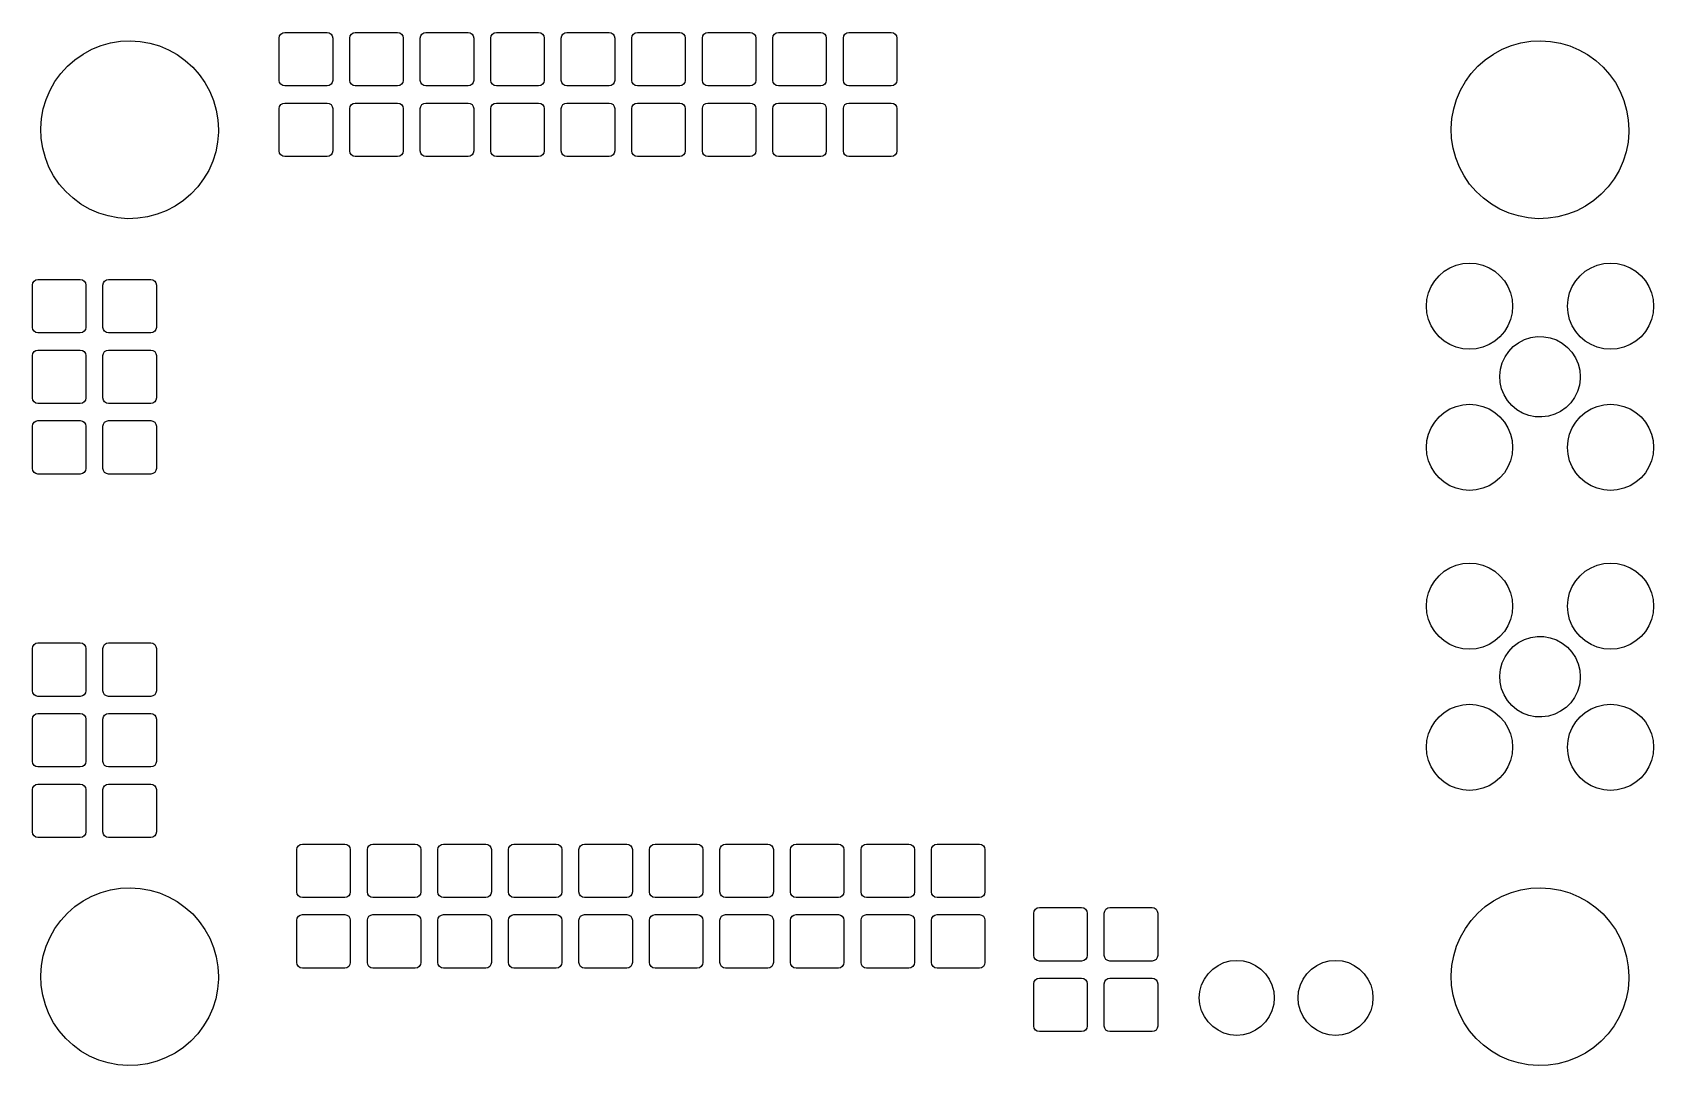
# Model space of a CAD drawing. Extents: x 0.06 to 2.36, y 0.07 to 1.54.
import ezdxf

# ---------------------------------------------------------------- set-up
doc = ezdxf.new("R2010")
doc.units = 0
doc.header["$MEASUREMENT"] = 0
doc.layers.add('BLACK', color=7, linetype='CONTINUOUS')

msp = doc.modelspace()

# ---------------------------------------------------------------- linework, layer by layer
at = {"layer": 'BLACK', "linetype": 'CONTINUOUS'}
for p, q in [((0.1464, 1.514), (0.1594, 1.5193)), ((0.1594, 1.5193), (0.1729, 1.5231)), ((0.1729, 1.5231), (0.1868, 1.5253)), ((0.1868, 1.5253), (0.2009, 1.526)), ((0.2009, 1.526), (0.2149, 1.5251)), ((0.2149, 1.5251), (0.2288, 1.5227)), ((0.2288, 1.5227), (0.2423, 1.5187)), ((0.2423, 1.5187), (0.2552, 1.5132)), ((0.4121, 1.53), (0.4127, 1.533)), ((0.4121, 1.47), (0.4121, 1.53)), ((0.4127, 1.533), (0.4144, 1.5356)), ((0.4144, 1.5356), (0.417, 1.5373)), ((0.417, 1.5373), (0.42, 1.5379)), ((0.42, 1.5379), (0.48, 1.5379)), ((0.48, 1.5379), (0.483, 1.5373)), ((0.483, 1.5373), (0.4856, 1.5356)), ((0.4856, 1.5356), (0.4873, 1.533)), ((0.4873, 1.533), (0.4879, 1.53)), ((0.4879, 1.53), (0.4879, 1.47)), ((0.5121, 1.53), (0.5127, 1.533)), ((0.5121, 1.47), (0.5121, 1.53)), ((0.5127, 1.533), (0.5144, 1.5356)), ((0.5144, 1.5356), (0.517, 1.5373)), ((0.517, 1.5373), (0.52, 1.5379)), ((0.52, 1.5379), (0.58, 1.5379)), ((0.58, 1.5379), (0.583, 1.5373)), ((0.583, 1.5373), (0.5856, 1.5356)), ((0.5856, 1.5356), (0.5873, 1.533)), ((0.5873, 1.533), (0.5879, 1.53)), ((0.5879, 1.53), (0.5879, 1.47)), ((0.6121, 1.53), (0.6127, 1.533)), ((0.6121, 1.47), (0.6121, 1.53)), ((0.6127, 1.533), (0.6144, 1.5356)), ((0.6144, 1.5356), (0.617, 1.5373)), ((0.617, 1.5373), (0.62, 1.5379)), ((0.62, 1.5379), (0.68, 1.5379)), ((0.68, 1.5379), (0.683, 1.5373)), ((0.683, 1.5373), (0.6856, 1.5356)), ((0.6856, 1.5356), (0.6873, 1.533)), ((0.6873, 1.533), (0.6879, 1.53)), ((0.6879, 1.53), (0.6879, 1.47)), ((0.7121, 1.53), (0.7127, 1.533)), ((0.7121, 1.47), (0.7121, 1.53)), ((0.7127, 1.533), (0.7144, 1.5356)), ((0.7144, 1.5356), (0.717, 1.5373)), ((0.717, 1.5373), (0.72, 1.5379)), ((0.72, 1.5379), (0.78, 1.5379)), ((0.78, 1.5379), (0.783, 1.5373)), ((0.783, 1.5373), (0.7856, 1.5356)), ((0.7856, 1.5356), (0.7873, 1.533)), ((0.7873, 1.533), (0.7879, 1.53)), ((0.7879, 1.53), (0.7879, 1.47)), ((0.8121, 1.53), (0.8127, 1.533)), ((0.8121, 1.47), (0.8121, 1.53)), ((0.8127, 1.533), (0.8144, 1.5356)), ((0.8144, 1.5356), (0.817, 1.5373)), ((0.817, 1.5373), (0.82, 1.5379)), ((0.82, 1.5379), (0.88, 1.5379)), ((0.88, 1.5379), (0.883, 1.5373)), ((0.883, 1.5373), (0.8856, 1.5356)), ((0.8856, 1.5356), (0.8873, 1.533)), ((0.8873, 1.533), (0.8879, 1.53)), ((0.8879, 1.53), (0.8879, 1.47)), ((0.9121, 1.53), (0.9127, 1.533)), ((0.9121, 1.47), (0.9121, 1.53)), ((0.9127, 1.533), (0.9144, 1.5356)), ((0.9144, 1.5356), (0.917, 1.5373)), ((0.917, 1.5373), (0.92, 1.5379)), ((0.92, 1.5379), (0.98, 1.5379)), ((0.98, 1.5379), (0.983, 1.5373)), ((0.983, 1.5373), (0.9856, 1.5356)), ((0.9856, 1.5356), (0.9873, 1.533)), ((0.9873, 1.533), (0.9879, 1.53)), ((0.9879, 1.53), (0.9879, 1.47)), ((1.0121, 1.53), (1.0127, 1.533)), ((1.0121, 1.47), (1.0121, 1.53)), ((1.0127, 1.533), (1.0144, 1.5356)), ((1.0144, 1.5356), (1.017, 1.5373)), ((1.017, 1.5373), (1.02, 1.5379)), ((1.02, 1.5379), (1.08, 1.5379)), ((1.08, 1.5379), (1.083, 1.5373)), ((1.083, 1.5373), (1.0856, 1.5356)), ((1.0856, 1.5356), (1.0873, 1.533)), ((1.0873, 1.533), (1.0879, 1.53)), ((1.0879, 1.53), (1.0879, 1.47)), ((1.1121, 1.53), (1.1127, 1.533)), ((1.1121, 1.47), (1.1121, 1.53)), ((1.1127, 1.533), (1.1144, 1.5356)), ((1.1144, 1.5356), (1.117, 1.5373)), ((1.117, 1.5373), (1.12, 1.5379)), ((1.12, 1.5379), (1.18, 1.5379)), ((1.18, 1.5379), (1.183, 1.5373)), ((1.183, 1.5373), (1.1856, 1.5356)), ((1.1856, 1.5356), (1.1873, 1.533)), ((1.1873, 1.533), (1.1879, 1.53)), ((1.1879, 1.53), (1.1879, 1.47)), ((1.2121, 1.53), (1.2127, 1.533)), ((1.2121, 1.47), (1.2121, 1.53)), ((1.2127, 1.533), (1.2144, 1.5356)), ((1.2144, 1.5356), (1.217, 1.5373)), ((1.217, 1.5373), (1.22, 1.5379)), ((1.22, 1.5379), (1.28, 1.5379)), ((1.28, 1.5379), (1.283, 1.5373)), ((1.283, 1.5373), (1.2856, 1.5356)), ((1.2856, 1.5356), (1.2873, 1.533)), ((1.2873, 1.533), (1.2879, 1.53)), ((1.2879, 1.53), (1.2879, 1.47)), ((2.1464, 1.514), (2.1594, 1.5193)), ((2.1594, 1.5193), (2.173, 1.5231)), ((2.173, 1.5231), (2.1868, 1.5253)), ((2.1868, 1.5253), (2.2009, 1.526)), ((2.2009, 1.526), (2.2149, 1.5251)), ((2.2149, 1.5251), (2.2288, 1.5227)), ((2.2288, 1.5227), (2.2423, 1.5187)), ((2.2423, 1.5187), (2.2552, 1.5132)), ((0.1119, 1.49), (0.1224, 1.4993)), ((0.1224, 1.4993), (0.134, 1.5073)), ((0.134, 1.5073), (0.1464, 1.514)), ((0.2552, 1.5132), (0.2675, 1.5064)), ((0.2675, 1.5064), (0.2789, 1.4982)), ((0.2789, 1.4982), (0.2894, 1.4888)), ((2.1119, 1.49), (2.1224, 1.4993)), ((2.1224, 1.4993), (2.134, 1.5073)), ((2.134, 1.5073), (2.1464, 1.514)), ((2.2552, 1.5132), (2.2675, 1.5064)), ((2.2675, 1.5064), (2.2789, 1.4982)), ((2.2789, 1.4982), (2.2894, 1.4888)), ((0.0941, 1.4683), (0.1024, 1.4796)), ((0.1024, 1.4796), (0.1119, 1.49)), ((0.2894, 1.4888), (0.2987, 1.4783)), ((0.2987, 1.4783), (0.3068, 1.4668)), ((2.0941, 1.4683), (2.1024, 1.4796)), ((2.1024, 1.4796), (2.1119, 1.49)), ((2.2894, 1.4888), (2.2987, 1.4783)), ((2.2987, 1.4783), (2.3068, 1.4668)), ((0.0816, 1.4431), (0.0872, 1.456)), ((0.0872, 1.456), (0.0941, 1.4683)), ((0.3068, 1.4668), (0.3136, 1.4544)), ((0.3136, 1.4544), (0.319, 1.4414)), ((0.4127, 1.467), (0.4121, 1.47)), ((0.4144, 1.4644), (0.4127, 1.467)), ((0.417, 1.4627), (0.4144, 1.4644)), ((0.42, 1.4621), (0.417, 1.4627)), ((0.48, 1.4621), (0.42, 1.4621)), ((0.483, 1.4627), (0.48, 1.4621)), ((0.4856, 1.4644), (0.483, 1.4627)), ((0.4873, 1.467), (0.4856, 1.4644)), ((0.4879, 1.47), (0.4873, 1.467)), ((0.5127, 1.467), (0.5121, 1.47)), ((0.5144, 1.4644), (0.5127, 1.467)), ((0.517, 1.4627), (0.5144, 1.4644)), ((0.52, 1.4621), (0.517, 1.4627)), ((0.58, 1.4621), (0.52, 1.4621)), ((0.583, 1.4627), (0.58, 1.4621)), ((0.5856, 1.4644), (0.583, 1.4627)), ((0.5873, 1.467), (0.5856, 1.4644)), ((0.5879, 1.47), (0.5873, 1.467)), ((0.6127, 1.467), (0.6121, 1.47)), ((0.6144, 1.4644), (0.6127, 1.467)), ((0.617, 1.4627), (0.6144, 1.4644)), ((0.62, 1.4621), (0.617, 1.4627)), ((0.68, 1.4621), (0.62, 1.4621)), ((0.683, 1.4627), (0.68, 1.4621)), ((0.6856, 1.4644), (0.683, 1.4627)), ((0.6873, 1.467), (0.6856, 1.4644)), ((0.6879, 1.47), (0.6873, 1.467)), ((0.7127, 1.467), (0.7121, 1.47)), ((0.7144, 1.4644), (0.7127, 1.467)), ((0.717, 1.4627), (0.7144, 1.4644)), ((0.72, 1.4621), (0.717, 1.4627)), ((0.78, 1.4621), (0.72, 1.4621)), ((0.783, 1.4627), (0.78, 1.4621)), ((0.7856, 1.4644), (0.783, 1.4627)), ((0.7873, 1.467), (0.7856, 1.4644)), ((0.7879, 1.47), (0.7873, 1.467)), ((0.8127, 1.467), (0.8121, 1.47)), ((0.8144, 1.4644), (0.8127, 1.467)), ((0.817, 1.4627), (0.8144, 1.4644)), ((0.82, 1.4621), (0.817, 1.4627)), ((0.88, 1.4621), (0.82, 1.4621)), ((0.883, 1.4627), (0.88, 1.4621)), ((0.8856, 1.4644), (0.883, 1.4627)), ((0.8873, 1.467), (0.8856, 1.4644)), ((0.8879, 1.47), (0.8873, 1.467)), ((0.9127, 1.467), (0.9121, 1.47)), ((0.9144, 1.4644), (0.9127, 1.467)), ((0.917, 1.4627), (0.9144, 1.4644)), ((0.92, 1.4621), (0.917, 1.4627)), ((0.98, 1.4621), (0.92, 1.4621)), ((0.983, 1.4627), (0.98, 1.4621)), ((0.9856, 1.4644), (0.983, 1.4627)), ((0.9873, 1.467), (0.9856, 1.4644)), ((0.9879, 1.47), (0.9873, 1.467)), ((1.0127, 1.467), (1.0121, 1.47)), ((1.0144, 1.4644), (1.0127, 1.467)), ((1.017, 1.4627), (1.0144, 1.4644)), ((1.02, 1.4621), (1.017, 1.4627)), ((1.08, 1.4621), (1.02, 1.4621)), ((1.083, 1.4627), (1.08, 1.4621)), ((1.0856, 1.4644), (1.083, 1.4627)), ((1.0873, 1.467), (1.0856, 1.4644)), ((1.0879, 1.47), (1.0873, 1.467)), ((1.1127, 1.467), (1.1121, 1.47)), ((1.1144, 1.4644), (1.1127, 1.467)), ((1.117, 1.4627), (1.1144, 1.4644)), ((1.12, 1.4621), (1.117, 1.4627)), ((1.18, 1.4621), (1.12, 1.4621)), ((1.183, 1.4627), (1.18, 1.4621)), ((1.1856, 1.4644), (1.183, 1.4627)), ((1.1873, 1.467), (1.1856, 1.4644)), ((1.1879, 1.47), (1.1873, 1.467)), ((1.2127, 1.467), (1.2121, 1.47)), ((1.2144, 1.4644), (1.2127, 1.467)), ((1.217, 1.4627), (1.2144, 1.4644)), ((1.22, 1.4621), (1.217, 1.4627)), ((1.28, 1.4621), (1.22, 1.4621)), ((1.283, 1.4627), (1.28, 1.4621)), ((1.2856, 1.4644), (1.283, 1.4627)), ((1.2873, 1.467), (1.2856, 1.4644)), ((1.2879, 1.47), (1.2873, 1.467)), ((2.0816, 1.4431), (2.0871, 1.456)), ((2.0871, 1.456), (2.0941, 1.4683)), ((2.3068, 1.4668), (2.3136, 1.4544)), ((2.3136, 1.4544), (2.319, 1.4414)), ((0.075, 1.4158), (0.0775, 1.4296)), ((0.0775, 1.4296), (0.0816, 1.4431)), ((0.319, 1.4414), (0.3229, 1.4279)), ((0.3229, 1.4279), (0.3252, 1.414)), ((0.4121, 1.43), (0.4127, 1.433)), ((0.4121, 1.37), (0.4121, 1.43)), ((0.4127, 1.433), (0.4144, 1.4356)), ((0.4144, 1.4356), (0.417, 1.4373)), ((0.417, 1.4373), (0.42, 1.4379)), ((0.42, 1.4379), (0.48, 1.4379)), ((0.48, 1.4379), (0.483, 1.4373)), ((0.483, 1.4373), (0.4856, 1.4356)), ((0.4856, 1.4356), (0.4873, 1.433)), ((0.4873, 1.433), (0.4879, 1.43)), ((0.4879, 1.43), (0.4879, 1.37)), ((0.5121, 1.43), (0.5127, 1.433)), ((0.5121, 1.37), (0.5121, 1.43)), ((0.5127, 1.433), (0.5144, 1.4356)), ((0.5144, 1.4356), (0.517, 1.4373)), ((0.517, 1.4373), (0.52, 1.4379)), ((0.52, 1.4379), (0.58, 1.4379)), ((0.58, 1.4379), (0.583, 1.4373)), ((0.583, 1.4373), (0.5856, 1.4356)), ((0.5856, 1.4356), (0.5873, 1.433)), ((0.5873, 1.433), (0.5879, 1.43)), ((0.5879, 1.43), (0.5879, 1.37)), ((0.6121, 1.43), (0.6127, 1.433)), ((0.6121, 1.37), (0.6121, 1.43)), ((0.6127, 1.433), (0.6144, 1.4356)), ((0.6144, 1.4356), (0.617, 1.4373)), ((0.617, 1.4373), (0.62, 1.4379)), ((0.62, 1.4379), (0.68, 1.4379)), ((0.68, 1.4379), (0.683, 1.4373)), ((0.683, 1.4373), (0.6856, 1.4356)), ((0.6856, 1.4356), (0.6873, 1.433)), ((0.6873, 1.433), (0.6879, 1.43)), ((0.6879, 1.43), (0.6879, 1.37)), ((0.7121, 1.43), (0.7127, 1.433)), ((0.7121, 1.37), (0.7121, 1.43)), ((0.7127, 1.433), (0.7144, 1.4356)), ((0.7144, 1.4356), (0.717, 1.4373)), ((0.717, 1.4373), (0.72, 1.4379)), ((0.72, 1.4379), (0.78, 1.4379)), ((0.78, 1.4379), (0.783, 1.4373)), ((0.783, 1.4373), (0.7856, 1.4356)), ((0.7856, 1.4356), (0.7873, 1.433)), ((0.7873, 1.433), (0.7879, 1.43)), ((0.7879, 1.43), (0.7879, 1.37)), ((0.8121, 1.43), (0.8127, 1.433)), ((0.8121, 1.37), (0.8121, 1.43)), ((0.8127, 1.433), (0.8144, 1.4356)), ((0.8144, 1.4356), (0.817, 1.4373)), ((0.817, 1.4373), (0.82, 1.4379)), ((0.82, 1.4379), (0.88, 1.4379)), ((0.88, 1.4379), (0.883, 1.4373)), ((0.883, 1.4373), (0.8856, 1.4356)), ((0.8856, 1.4356), (0.8873, 1.433)), ((0.8873, 1.433), (0.8879, 1.43)), ((0.8879, 1.43), (0.8879, 1.37)), ((0.9121, 1.43), (0.9127, 1.433)), ((0.9121, 1.37), (0.9121, 1.43)), ((0.9127, 1.433), (0.9144, 1.4356)), ((0.9144, 1.4356), (0.917, 1.4373)), ((0.917, 1.4373), (0.92, 1.4379)), ((0.92, 1.4379), (0.98, 1.4379)), ((0.98, 1.4379), (0.983, 1.4373)), ((0.983, 1.4373), (0.9856, 1.4356)), ((0.9856, 1.4356), (0.9873, 1.433)), ((0.9873, 1.433), (0.9879, 1.43)), ((0.9879, 1.43), (0.9879, 1.37)), ((1.0121, 1.43), (1.0127, 1.433)), ((1.0121, 1.37), (1.0121, 1.43)), ((1.0127, 1.433), (1.0144, 1.4356)), ((1.0144, 1.4356), (1.017, 1.4373)), ((1.017, 1.4373), (1.02, 1.4379)), ((1.02, 1.4379), (1.08, 1.4379)), ((1.08, 1.4379), (1.083, 1.4373)), ((1.083, 1.4373), (1.0856, 1.4356)), ((1.0856, 1.4356), (1.0873, 1.433)), ((1.0873, 1.433), (1.0879, 1.43)), ((1.0879, 1.43), (1.0879, 1.37)), ((1.1121, 1.43), (1.1127, 1.433)), ((1.1121, 1.37), (1.1121, 1.43)), ((1.1127, 1.433), (1.1144, 1.4356)), ((1.1144, 1.4356), (1.117, 1.4373)), ((1.117, 1.4373), (1.12, 1.4379)), ((1.12, 1.4379), (1.18, 1.4379)), ((1.18, 1.4379), (1.183, 1.4373)), ((1.183, 1.4373), (1.1856, 1.4356)), ((1.1856, 1.4356), (1.1873, 1.433)), ((1.1873, 1.433), (1.1879, 1.43)), ((1.1879, 1.43), (1.1879, 1.37)), ((1.2121, 1.43), (1.2127, 1.433)), ((1.2121, 1.37), (1.2121, 1.43)), ((1.2127, 1.433), (1.2144, 1.4356)), ((1.2144, 1.4356), (1.217, 1.4373)), ((1.217, 1.4373), (1.22, 1.4379)), ((1.22, 1.4379), (1.28, 1.4379)), ((1.28, 1.4379), (1.283, 1.4373)), ((1.283, 1.4373), (1.2856, 1.4356)), ((1.2856, 1.4356), (1.2873, 1.433)), ((1.2873, 1.433), (1.2879, 1.43)), ((1.2879, 1.43), (1.2879, 1.37)), ((2.075, 1.4158), (2.0776, 1.4296)), ((2.0776, 1.4296), (2.0816, 1.4431)), ((2.319, 1.4414), (2.3228, 1.4279)), ((2.3228, 1.4279), (2.3252, 1.414)), ((0.074, 1.4018), (0.075, 1.4158)), ((0.3252, 1.414), (0.326, 1.4)), ((2.074, 1.4018), (2.075, 1.4158)), ((2.3252, 1.414), (2.326, 1.4)), ((0.0746, 1.3877), (0.074, 1.4018)), ((0.0768, 1.3738), (0.0746, 1.3877)), ((0.3248, 1.3825), (0.322, 1.3687)), ((0.3259, 1.3965), (0.3248, 1.3825)), ((0.326, 1.4), (0.3259, 1.3965)), ((2.0746, 1.3877), (2.074, 1.4018)), ((2.0768, 1.3738), (2.0746, 1.3877)), ((2.3248, 1.3825), (2.322, 1.3687)), ((2.3259, 1.3965), (2.3248, 1.3825)), ((2.326, 1.4), (2.3259, 1.3965)), ((0.0805, 1.3602), (0.0768, 1.3738)), ((0.0856, 1.3472), (0.0805, 1.3602)), ((0.322, 1.3687), (0.3178, 1.3553)), ((0.4127, 1.367), (0.4121, 1.37)), ((0.4144, 1.3644), (0.4127, 1.367)), ((0.417, 1.3627), (0.4144, 1.3644)), ((0.42, 1.3621), (0.417, 1.3627)), ((0.48, 1.3621), (0.42, 1.3621)), ((0.483, 1.3627), (0.48, 1.3621)), ((0.4856, 1.3644), (0.483, 1.3627)), ((0.4873, 1.367), (0.4856, 1.3644)), ((0.4879, 1.37), (0.4873, 1.367)), ((0.5127, 1.367), (0.5121, 1.37)), ((0.5144, 1.3644), (0.5127, 1.367)), ((0.517, 1.3627), (0.5144, 1.3644)), ((0.52, 1.3621), (0.517, 1.3627)), ((0.58, 1.3621), (0.52, 1.3621)), ((0.583, 1.3627), (0.58, 1.3621)), ((0.5856, 1.3644), (0.583, 1.3627)), ((0.5873, 1.367), (0.5856, 1.3644)), ((0.5879, 1.37), (0.5873, 1.367)), ((0.6127, 1.367), (0.6121, 1.37)), ((0.6144, 1.3644), (0.6127, 1.367)), ((0.617, 1.3627), (0.6144, 1.3644)), ((0.62, 1.3621), (0.617, 1.3627)), ((0.68, 1.3621), (0.62, 1.3621)), ((0.683, 1.3627), (0.68, 1.3621)), ((0.6856, 1.3644), (0.683, 1.3627)), ((0.6873, 1.367), (0.6856, 1.3644)), ((0.6879, 1.37), (0.6873, 1.367)), ((0.7127, 1.367), (0.7121, 1.37)), ((0.7144, 1.3644), (0.7127, 1.367)), ((0.717, 1.3627), (0.7144, 1.3644)), ((0.72, 1.3621), (0.717, 1.3627)), ((0.78, 1.3621), (0.72, 1.3621)), ((0.783, 1.3627), (0.78, 1.3621)), ((0.7856, 1.3644), (0.783, 1.3627)), ((0.7873, 1.367), (0.7856, 1.3644)), ((0.7879, 1.37), (0.7873, 1.367)), ((0.8127, 1.367), (0.8121, 1.37)), ((0.8144, 1.3644), (0.8127, 1.367)), ((0.817, 1.3627), (0.8144, 1.3644)), ((0.82, 1.3621), (0.817, 1.3627)), ((0.88, 1.3621), (0.82, 1.3621)), ((0.883, 1.3627), (0.88, 1.3621)), ((0.8856, 1.3644), (0.883, 1.3627)), ((0.8873, 1.367), (0.8856, 1.3644)), ((0.8879, 1.37), (0.8873, 1.367)), ((0.9127, 1.367), (0.9121, 1.37)), ((0.9144, 1.3644), (0.9127, 1.367)), ((0.917, 1.3627), (0.9144, 1.3644)), ((0.92, 1.3621), (0.917, 1.3627)), ((0.98, 1.3621), (0.92, 1.3621)), ((0.983, 1.3627), (0.98, 1.3621)), ((0.9856, 1.3644), (0.983, 1.3627)), ((0.9873, 1.367), (0.9856, 1.3644)), ((0.9879, 1.37), (0.9873, 1.367)), ((1.0127, 1.367), (1.0121, 1.37)), ((1.0144, 1.3644), (1.0127, 1.367)), ((1.017, 1.3627), (1.0144, 1.3644)), ((1.02, 1.3621), (1.017, 1.3627)), ((1.08, 1.3621), (1.02, 1.3621)), ((1.083, 1.3627), (1.08, 1.3621)), ((1.0856, 1.3644), (1.083, 1.3627)), ((1.0873, 1.367), (1.0856, 1.3644)), ((1.0879, 1.37), (1.0873, 1.367)), ((1.1127, 1.367), (1.1121, 1.37)), ((1.1144, 1.3644), (1.1127, 1.367)), ((1.117, 1.3627), (1.1144, 1.3644)), ((1.12, 1.3621), (1.117, 1.3627)), ((1.18, 1.3621), (1.12, 1.3621)), ((1.183, 1.3627), (1.18, 1.3621)), ((1.1856, 1.3644), (1.183, 1.3627)), ((1.1873, 1.367), (1.1856, 1.3644)), ((1.1879, 1.37), (1.1873, 1.367)), ((1.2127, 1.367), (1.2121, 1.37)), ((1.2144, 1.3644), (1.2127, 1.367)), ((1.217, 1.3627), (1.2144, 1.3644)), ((1.22, 1.3621), (1.217, 1.3627)), ((1.28, 1.3621), (1.22, 1.3621)), ((1.283, 1.3627), (1.28, 1.3621)), ((1.2856, 1.3644), (1.283, 1.3627)), ((1.2873, 1.367), (1.2856, 1.3644)), ((1.2879, 1.37), (1.2873, 1.367)), ((2.0805, 1.3602), (2.0768, 1.3738)), ((2.0856, 1.3472), (2.0805, 1.3602)), ((2.322, 1.3687), (2.3178, 1.3553)), ((0.0922, 1.3347), (0.0856, 1.3472)), ((0.1002, 1.3231), (0.0922, 1.3347)), ((0.3121, 1.3424), (0.3049, 1.3303)), ((0.3178, 1.3553), (0.3121, 1.3424)), ((2.0922, 1.3347), (2.0856, 1.3472)), ((2.1002, 1.3231), (2.0922, 1.3347)), ((2.3121, 1.3424), (2.3049, 1.3303)), ((2.3178, 1.3553), (2.3121, 1.3424)), ((0.1094, 1.3125), (0.1002, 1.3231)), ((0.1197, 1.3029), (0.1094, 1.3125)), ((0.2965, 1.319), (0.2869, 1.3088)), ((0.3049, 1.3303), (0.2965, 1.319)), ((2.1094, 1.3125), (2.1002, 1.3231)), ((2.1197, 1.3029), (2.1094, 1.3125)), ((2.2965, 1.319), (2.2869, 1.3088)), ((2.3049, 1.3303), (2.2965, 1.319)), ((0.131, 1.2946), (0.1197, 1.3029)), ((0.1432, 1.2875), (0.131, 1.2946)), ((0.1561, 1.2819), (0.1432, 1.2875)), ((0.2645, 1.2918), (0.252, 1.2853)), ((0.2762, 1.2996), (0.2645, 1.2918)), ((0.2869, 1.3088), (0.2762, 1.2996)), ((2.131, 1.2946), (2.1197, 1.3029)), ((2.1432, 1.2875), (2.131, 1.2946)), ((2.1561, 1.2819), (2.1432, 1.2875)), ((2.2645, 1.2918), (2.252, 1.2853)), ((2.2762, 1.2996), (2.2645, 1.2918)), ((2.2869, 1.3088), (2.2762, 1.2996)), ((0.1695, 1.2778), (0.1561, 1.2819)), ((0.1833, 1.2751), (0.1695, 1.2778)), ((0.1974, 1.274), (0.1833, 1.2751)), ((0.2114, 1.2745), (0.1974, 1.274)), ((0.2253, 1.2766), (0.2114, 1.2745)), ((0.2389, 1.2802), (0.2253, 1.2766)), ((0.252, 1.2853), (0.2389, 1.2802)), ((2.1695, 1.2778), (2.1561, 1.2819)), ((2.1833, 1.2751), (2.1695, 1.2778)), ((2.1974, 1.274), (2.1833, 1.2751)), ((2.2114, 1.2745), (2.1974, 1.274)), ((2.2253, 1.2766), (2.2114, 1.2745)), ((2.2389, 1.2802), (2.2253, 1.2766)), ((2.252, 1.2853), (2.2389, 1.2802)), ((2.0568, 1.1931), (2.0641, 1.1994)), ((2.0641, 1.1994), (2.0723, 1.2044)), ((2.0723, 1.2044), (2.0811, 1.208)), ((2.0811, 1.208), (2.0905, 1.2103)), ((2.0905, 1.2103), (2.1, 1.211)), ((2.1, 1.211), (2.1096, 1.2103)), ((2.1096, 1.2103), (2.1189, 1.208)), ((2.1189, 1.208), (2.1277, 1.2044)), ((2.1277, 1.2044), (2.1359, 1.1994)), ((2.1359, 1.1994), (2.1431, 1.1931)), ((2.2569, 1.1931), (2.2641, 1.1994)), ((2.2641, 1.1994), (2.2723, 1.2044)), ((2.2723, 1.2044), (2.2811, 1.208)), ((2.2811, 1.208), (2.2904, 1.2103)), ((2.2904, 1.2103), (2.3, 1.211)), ((2.3, 1.211), (2.3096, 1.2103)), ((2.3096, 1.2103), (2.3189, 1.208)), ((2.3189, 1.208), (2.3277, 1.2044)), ((2.3277, 1.2044), (2.3359, 1.1994)), ((2.3359, 1.1994), (2.3432, 1.1931)), ((0.0621, 1.18), (0.0627, 1.183)), ((0.0621, 1.12), (0.0621, 1.18)), ((0.0627, 1.183), (0.0644, 1.1856)), ((0.0644, 1.1856), (0.067, 1.1873)), ((0.067, 1.1873), (0.07, 1.1879)), ((0.07, 1.1879), (0.13, 1.1879)), ((0.13, 1.1879), (0.133, 1.1873)), ((0.133, 1.1873), (0.1356, 1.1856)), ((0.1356, 1.1856), (0.1373, 1.183)), ((0.1373, 1.183), (0.1379, 1.18)), ((0.1379, 1.18), (0.1379, 1.12)), ((0.1621, 1.18), (0.1627, 1.183)), ((0.1621, 1.12), (0.1621, 1.18)), ((0.1627, 1.183), (0.1644, 1.1856)), ((0.1644, 1.1856), (0.167, 1.1873)), ((0.167, 1.1873), (0.17, 1.1879)), ((0.17, 1.1879), (0.23, 1.1879)), ((0.23, 1.1879), (0.233, 1.1873)), ((0.233, 1.1873), (0.2356, 1.1856)), ((0.2356, 1.1856), (0.2373, 1.183)), ((0.2373, 1.183), (0.2379, 1.18)), ((0.2379, 1.18), (0.2379, 1.12)), ((2.042, 1.1689), (2.0456, 1.1777)), ((2.0456, 1.1777), (2.0506, 1.1859)), ((2.0506, 1.1859), (2.0568, 1.1931)), ((2.1431, 1.1931), (2.1494, 1.1859)), ((2.1494, 1.1859), (2.1544, 1.1777)), ((2.1544, 1.1777), (2.158, 1.1689)), ((2.242, 1.1689), (2.2456, 1.1777)), ((2.2456, 1.1777), (2.2506, 1.1859)), ((2.2506, 1.1859), (2.2569, 1.1931)), ((2.3432, 1.1931), (2.3494, 1.1859)), ((2.3494, 1.1859), (2.3544, 1.1777)), ((2.3544, 1.1777), (2.358, 1.1689)), ((2.039, 1.15), (2.0397, 1.1596)), ((2.0397, 1.1404), (2.039, 1.15)), ((2.0397, 1.1596), (2.042, 1.1689)), ((2.158, 1.1689), (2.1603, 1.1596)), ((2.1603, 1.1596), (2.161, 1.15)), ((2.161, 1.15), (2.1603, 1.1404)), ((2.239, 1.15), (2.2397, 1.1596)), ((2.2397, 1.1404), (2.239, 1.15)), ((2.2397, 1.1596), (2.242, 1.1689)), ((2.358, 1.1689), (2.3603, 1.1596)), ((2.3603, 1.1596), (2.361, 1.15)), ((2.361, 1.15), (2.3603, 1.1404)), ((2.042, 1.1311), (2.0397, 1.1404)), ((2.0456, 1.1223), (2.042, 1.1311)), ((2.158, 1.1311), (2.1544, 1.1223)), ((2.1603, 1.1404), (2.158, 1.1311)), ((2.242, 1.1311), (2.2397, 1.1404)), ((2.2456, 1.1223), (2.242, 1.1311)), ((2.358, 1.1311), (2.3544, 1.1223)), ((2.3603, 1.1404), (2.358, 1.1311)), ((0.0627, 1.117), (0.0621, 1.12)), ((0.0644, 1.1144), (0.0627, 1.117)), ((0.067, 1.1127), (0.0644, 1.1144)), ((0.07, 1.1121), (0.067, 1.1127)), ((0.13, 1.1121), (0.07, 1.1121)), ((0.133, 1.1127), (0.13, 1.1121)), ((0.1356, 1.1144), (0.133, 1.1127)), ((0.1373, 1.117), (0.1356, 1.1144)), ((0.1379, 1.12), (0.1373, 1.117)), ((0.1627, 1.117), (0.1621, 1.12)), ((0.1644, 1.1144), (0.1627, 1.117)), ((0.167, 1.1127), (0.1644, 1.1144)), ((0.17, 1.1121), (0.167, 1.1127)), ((0.23, 1.1121), (0.17, 1.1121)), ((0.233, 1.1127), (0.23, 1.1121)), ((0.2356, 1.1144), (0.233, 1.1127)), ((0.2373, 1.117), (0.2356, 1.1144)), ((0.2379, 1.12), (0.2373, 1.117)), ((2.0506, 1.1141), (2.0456, 1.1223)), ((2.0568, 1.1068), (2.0506, 1.1141)), ((2.0641, 1.1006), (2.0568, 1.1068)), ((2.1431, 1.1068), (2.1359, 1.1006)), ((2.1494, 1.1141), (2.1431, 1.1068)), ((2.1544, 1.1223), (2.1494, 1.1141)), ((2.1779, 1.1026), (2.1868, 1.1055)), ((2.1868, 1.1055), (2.196, 1.107)), ((2.196, 1.107), (2.2054, 1.1068)), ((2.2054, 1.1068), (2.2146, 1.1052)), ((2.2146, 1.1052), (2.2234, 1.1021)), ((2.2506, 1.1141), (2.2456, 1.1223)), ((2.2569, 1.1068), (2.2506, 1.1141)), ((2.2641, 1.1006), (2.2569, 1.1068)), ((2.3432, 1.1068), (2.3359, 1.1006)), ((2.3494, 1.1141), (2.3432, 1.1068)), ((2.3544, 1.1223), (2.3494, 1.1141)), ((0.0621, 1.08), (0.0627, 1.083)), ((0.0627, 1.083), (0.0644, 1.0856)), ((0.0644, 1.0856), (0.067, 1.0873)), ((0.067, 1.0873), (0.07, 1.0879)), ((0.07, 1.0879), (0.13, 1.0879)), ((0.13, 1.0879), (0.133, 1.0873)), ((0.133, 1.0873), (0.1356, 1.0856)), ((0.1356, 1.0856), (0.1373, 1.083)), ((0.1373, 1.083), (0.1379, 1.08)), ((0.1621, 1.08), (0.1627, 1.083)), ((0.1627, 1.083), (0.1644, 1.0856)), ((0.1644, 1.0856), (0.167, 1.0873)), ((0.167, 1.0873), (0.17, 1.0879)), ((0.17, 1.0879), (0.23, 1.0879)), ((0.23, 1.0879), (0.233, 1.0873)), ((0.233, 1.0873), (0.2356, 1.0856)), ((0.2356, 1.0856), (0.2373, 1.083)), ((0.2373, 1.083), (0.2379, 1.08)), ((2.0723, 1.0956), (2.0641, 1.1006)), ((2.0811, 1.092), (2.0723, 1.0956)), ((2.0905, 1.0897), (2.0811, 1.092)), ((2.1, 1.089), (2.0905, 1.0897)), ((2.1096, 1.0897), (2.1, 1.089)), ((2.1189, 1.092), (2.1096, 1.0897)), ((2.1277, 1.0956), (2.1189, 1.092)), ((2.1359, 1.1006), (2.1277, 1.0956)), ((2.1504, 1.0782), (2.1556, 1.0859)), ((2.1556, 1.0859), (2.1621, 1.0927)), ((2.1621, 1.0927), (2.1696, 1.0983)), ((2.1696, 1.0983), (2.1779, 1.1026)), ((2.2234, 1.1021), (2.2316, 1.0976)), ((2.2316, 1.0976), (2.2389, 1.0917)), ((2.2389, 1.0917), (2.2452, 1.0848)), ((2.2452, 1.0848), (2.2503, 1.077)), ((2.2723, 1.0956), (2.2641, 1.1006)), ((2.2811, 1.092), (2.2723, 1.0956)), ((2.2904, 1.0897), (2.2811, 1.092)), ((2.3, 1.089), (2.2904, 1.0897)), ((2.3096, 1.0897), (2.3, 1.089)), ((2.3189, 1.092), (2.3096, 1.0897)), ((2.3277, 1.0956), (2.3189, 1.092)), ((2.3359, 1.1006), (2.3277, 1.0956)), ((0.0621, 1.02), (0.0621, 1.08)), ((0.1379, 1.08), (0.1379, 1.02)), ((0.1621, 1.02), (0.1621, 1.08)), ((0.2379, 1.08), (0.2379, 1.02)), ((2.1429, 1.0514), (2.1439, 1.0607)), ((2.1439, 1.0607), (2.1464, 1.0697)), ((2.1464, 1.0697), (2.1504, 1.0782)), ((2.2503, 1.077), (2.254, 1.0684)), ((2.254, 1.0684), (2.2563, 1.0593)), ((2.2563, 1.0593), (2.2571, 1.05)), ((2.1435, 1.0421), (2.1429, 1.0514)), ((2.1455, 1.0329), (2.1435, 1.0421)), ((2.2558, 1.0379), (2.2531, 1.029)), ((2.257, 1.0472), (2.2558, 1.0379)), ((2.2571, 1.05), (2.257, 1.0472)), ((0.0627, 1.017), (0.0621, 1.02)), ((0.0644, 1.0144), (0.0627, 1.017)), ((0.067, 1.0127), (0.0644, 1.0144)), ((0.07, 1.0121), (0.067, 1.0127)), ((0.13, 1.0121), (0.07, 1.0121)), ((0.133, 1.0127), (0.13, 1.0121)), ((0.1356, 1.0144), (0.133, 1.0127)), ((0.1373, 1.017), (0.1356, 1.0144)), ((0.1379, 1.02), (0.1373, 1.017)), ((0.1627, 1.017), (0.1621, 1.02)), ((0.1644, 1.0144), (0.1627, 1.017)), ((0.167, 1.0127), (0.1644, 1.0144)), ((0.17, 1.0121), (0.167, 1.0127)), ((0.23, 1.0121), (0.17, 1.0121)), ((0.233, 1.0127), (0.23, 1.0121)), ((0.2356, 1.0144), (0.233, 1.0127)), ((0.2373, 1.017), (0.2356, 1.0144)), ((0.2379, 1.02), (0.2373, 1.017)), ((2.149, 1.0243), (2.1455, 1.0329)), ((2.1539, 1.0163), (2.149, 1.0243)), ((2.1601, 1.0092), (2.1539, 1.0163)), ((2.2435, 1.013), (2.2369, 1.0064)), ((2.2489, 1.0206), (2.2435, 1.013)), ((2.2531, 1.029), (2.2489, 1.0206)), ((2.0506, 0.9859), (2.0568, 0.9931)), ((2.0568, 0.9931), (2.0641, 0.9994)), ((2.0641, 0.9994), (2.0723, 1.0044)), ((2.0723, 1.0044), (2.0811, 1.008)), ((2.0811, 1.008), (2.0905, 1.0103)), ((2.0905, 1.0103), (2.1, 1.011)), ((2.1, 1.011), (2.1096, 1.0103)), ((2.1096, 1.0103), (2.1189, 1.008)), ((2.1189, 1.008), (2.1277, 1.0044)), ((2.1277, 1.0044), (2.1359, 0.9994)), ((2.1359, 0.9994), (2.1431, 0.9931)), ((2.1431, 0.9931), (2.1494, 0.9859)), ((2.1673, 1.0032), (2.1601, 1.0092)), ((2.1753, 0.9985), (2.1673, 1.0032)), ((2.1841, 0.9952), (2.1753, 0.9985)), ((2.1932, 0.9933), (2.1841, 0.9952)), ((2.2026, 0.993), (2.1932, 0.9933)), ((2.2119, 0.9942), (2.2026, 0.993)), ((2.2208, 0.9968), (2.2119, 0.9942)), ((2.2292, 1.001), (2.2208, 0.9968)), ((2.2369, 1.0064), (2.2292, 1.001)), ((2.2506, 0.9859), (2.2569, 0.9931)), ((2.2569, 0.9931), (2.2641, 0.9994)), ((2.2641, 0.9994), (2.2723, 1.0044)), ((2.2723, 1.0044), (2.2811, 1.008)), ((2.2811, 1.008), (2.2904, 1.0103)), ((2.2904, 1.0103), (2.3, 1.011)), ((2.3, 1.011), (2.3096, 1.0103)), ((2.3096, 1.0103), (2.3189, 1.008)), ((2.3189, 1.008), (2.3277, 1.0044)), ((2.3277, 1.0044), (2.3359, 0.9994)), ((2.3359, 0.9994), (2.3432, 0.9931)), ((2.3432, 0.9931), (2.3494, 0.9859)), ((0.0621, 0.98), (0.0627, 0.983)), ((0.0621, 0.92), (0.0621, 0.98)), ((0.0627, 0.983), (0.0644, 0.9856)), ((0.0644, 0.9856), (0.067, 0.9873)), ((0.067, 0.9873), (0.07, 0.9879)), ((0.07, 0.9879), (0.13, 0.9879)), ((0.13, 0.9879), (0.133, 0.9873)), ((0.133, 0.9873), (0.1356, 0.9856)), ((0.1356, 0.9856), (0.1373, 0.983)), ((0.1373, 0.983), (0.1379, 0.98)), ((0.1379, 0.98), (0.1379, 0.92)), ((0.1621, 0.98), (0.1627, 0.983)), ((0.1621, 0.92), (0.1621, 0.98)), ((0.1627, 0.983), (0.1644, 0.9856)), ((0.1644, 0.9856), (0.167, 0.9873)), ((0.167, 0.9873), (0.17, 0.9879)), ((0.17, 0.9879), (0.23, 0.9879)), ((0.23, 0.9879), (0.233, 0.9873)), ((0.233, 0.9873), (0.2356, 0.9856)), ((0.2356, 0.9856), (0.2373, 0.983)), ((0.2373, 0.983), (0.2379, 0.98)), ((0.2379, 0.98), (0.2379, 0.92)), ((2.0397, 0.9595), (2.042, 0.9689)), ((2.042, 0.9689), (2.0456, 0.9777)), ((2.0456, 0.9777), (2.0506, 0.9859)), ((2.1494, 0.9859), (2.1544, 0.9777)), ((2.1544, 0.9777), (2.158, 0.9689)), ((2.158, 0.9689), (2.1603, 0.9595)), ((2.2397, 0.9595), (2.242, 0.9689)), ((2.242, 0.9689), (2.2456, 0.9777)), ((2.2456, 0.9777), (2.2506, 0.9859)), ((2.3494, 0.9859), (2.3544, 0.9777)), ((2.3544, 0.9777), (2.358, 0.9689)), ((2.358, 0.9689), (2.3603, 0.9595)), ((2.039, 0.95), (2.0397, 0.9595)), ((2.0397, 0.9405), (2.039, 0.95)), ((2.1603, 0.9595), (2.161, 0.95)), ((2.161, 0.95), (2.1603, 0.9405)), ((2.239, 0.95), (2.2397, 0.9595)), ((2.2397, 0.9405), (2.239, 0.95)), ((2.3603, 0.9595), (2.361, 0.95)), ((2.361, 0.95), (2.3603, 0.9405)), ((0.0627, 0.917), (0.0621, 0.92)), ((0.1379, 0.92), (0.1373, 0.917)), ((0.1627, 0.917), (0.1621, 0.92)), ((0.2379, 0.92), (0.2373, 0.917)), ((2.042, 0.9311), (2.0397, 0.9405)), ((2.0456, 0.9223), (2.042, 0.9311)), ((2.0506, 0.9141), (2.0456, 0.9223)), ((2.1544, 0.9223), (2.1494, 0.9141)), ((2.158, 0.9311), (2.1544, 0.9223)), ((2.1603, 0.9405), (2.158, 0.9311)), ((2.242, 0.9311), (2.2397, 0.9405)), ((2.2456, 0.9223), (2.242, 0.9311)), ((2.2506, 0.9141), (2.2456, 0.9223)), ((2.3544, 0.9223), (2.3494, 0.9141)), ((2.358, 0.9311), (2.3544, 0.9223)), ((2.3603, 0.9405), (2.358, 0.9311)), ((0.0644, 0.9144), (0.0627, 0.917)), ((0.067, 0.9127), (0.0644, 0.9144)), ((0.07, 0.9121), (0.067, 0.9127)), ((0.13, 0.9121), (0.07, 0.9121)), ((0.133, 0.9127), (0.13, 0.9121)), ((0.1356, 0.9144), (0.133, 0.9127)), ((0.1373, 0.917), (0.1356, 0.9144)), ((0.1644, 0.9144), (0.1627, 0.917)), ((0.167, 0.9127), (0.1644, 0.9144)), ((0.17, 0.9121), (0.167, 0.9127)), ((0.23, 0.9121), (0.17, 0.9121)), ((0.233, 0.9127), (0.23, 0.9121)), ((0.2356, 0.9144), (0.233, 0.9127)), ((0.2373, 0.917), (0.2356, 0.9144)), ((2.0568, 0.9069), (2.0506, 0.9141)), ((2.0641, 0.9006), (2.0568, 0.9069)), ((2.0723, 0.8956), (2.0641, 0.9006)), ((2.1359, 0.9006), (2.1277, 0.8956)), ((2.1431, 0.9069), (2.1359, 0.9006)), ((2.1494, 0.9141), (2.1431, 0.9069)), ((2.2569, 0.9069), (2.2506, 0.9141)), ((2.2641, 0.9006), (2.2569, 0.9069)), ((2.2723, 0.8956), (2.2641, 0.9006)), ((2.3359, 0.9006), (2.3277, 0.8956)), ((2.3432, 0.9069), (2.3359, 0.9006)), ((2.3494, 0.9141), (2.3432, 0.9069)), ((2.0811, 0.892), (2.0723, 0.8956)), ((2.0905, 0.8897), (2.0811, 0.892)), ((2.1, 0.889), (2.0905, 0.8897)), ((2.1096, 0.8897), (2.1, 0.889)), ((2.1189, 0.892), (2.1096, 0.8897)), ((2.1277, 0.8956), (2.1189, 0.892)), ((2.2811, 0.892), (2.2723, 0.8956)), ((2.2904, 0.8897), (2.2811, 0.892)), ((2.3, 0.889), (2.2904, 0.8897)), ((2.3096, 0.8897), (2.3, 0.889)), ((2.3189, 0.892), (2.3096, 0.8897)), ((2.3277, 0.8956), (2.3189, 0.892)), ((2.0723, 0.7794), (2.0811, 0.783)), ((2.0811, 0.783), (2.0905, 0.7853)), ((2.0905, 0.7853), (2.1, 0.786)), ((2.1, 0.786), (2.1096, 0.7853)), ((2.1096, 0.7853), (2.1189, 0.783)), ((2.1189, 0.783), (2.1277, 0.7794)), ((2.2723, 0.7794), (2.2811, 0.783)), ((2.2811, 0.783), (2.2904, 0.7853)), ((2.2904, 0.7853), (2.3, 0.786)), ((2.3, 0.786), (2.3096, 0.7853)), ((2.3096, 0.7853), (2.3189, 0.783)), ((2.3189, 0.783), (2.3277, 0.7794)), ((2.0456, 0.7527), (2.0506, 0.7609)), ((2.0506, 0.7609), (2.0568, 0.7681)), ((2.0568, 0.7681), (2.0641, 0.7744)), ((2.0641, 0.7744), (2.0723, 0.7794)), ((2.1277, 0.7794), (2.1359, 0.7744)), ((2.1359, 0.7744), (2.1431, 0.7681)), ((2.1431, 0.7681), (2.1494, 0.7609)), ((2.1494, 0.7609), (2.1544, 0.7527)), ((2.2456, 0.7527), (2.2506, 0.7609)), ((2.2506, 0.7609), (2.2569, 0.7681)), ((2.2569, 0.7681), (2.2641, 0.7744)), ((2.2641, 0.7744), (2.2723, 0.7794)), ((2.3277, 0.7794), (2.3359, 0.7744)), ((2.3359, 0.7744), (2.3432, 0.7681)), ((2.3432, 0.7681), (2.3494, 0.7609)), ((2.3494, 0.7609), (2.3544, 0.7527)), ((2.0397, 0.7345), (2.042, 0.7439)), ((2.042, 0.7439), (2.0456, 0.7527)), ((2.1544, 0.7527), (2.158, 0.7439)), ((2.158, 0.7439), (2.1603, 0.7345)), ((2.2397, 0.7345), (2.242, 0.7439)), ((2.242, 0.7439), (2.2456, 0.7527)), ((2.3544, 0.7527), (2.358, 0.7439)), ((2.358, 0.7439), (2.3603, 0.7345)), ((2.039, 0.725), (2.0397, 0.7345)), ((2.0397, 0.7155), (2.039, 0.725)), ((2.042, 0.7061), (2.0397, 0.7155)), ((2.1603, 0.7155), (2.158, 0.7061)), ((2.1603, 0.7345), (2.161, 0.725)), ((2.161, 0.725), (2.1603, 0.7155)), ((2.239, 0.725), (2.2397, 0.7345)), ((2.2397, 0.7155), (2.239, 0.725)), ((2.242, 0.7061), (2.2397, 0.7155)), ((2.3603, 0.7155), (2.358, 0.7061)), ((2.3603, 0.7345), (2.361, 0.725)), ((2.361, 0.725), (2.3603, 0.7155)), ((2.0456, 0.6973), (2.042, 0.7061)), ((2.0506, 0.6891), (2.0456, 0.6973)), ((2.1544, 0.6973), (2.1494, 0.6891)), ((2.158, 0.7061), (2.1544, 0.6973)), ((2.2456, 0.6973), (2.242, 0.7061)), ((2.2506, 0.6891), (2.2456, 0.6973)), ((2.3544, 0.6973), (2.3494, 0.6891)), ((2.358, 0.7061), (2.3544, 0.6973)), ((0.0621, 0.665), (0.0627, 0.668)), ((0.0627, 0.668), (0.0644, 0.6706)), ((0.0644, 0.6706), (0.067, 0.6723)), ((0.067, 0.6723), (0.07, 0.6729)), ((0.07, 0.6729), (0.13, 0.6729)), ((0.13, 0.6729), (0.133, 0.6723)), ((0.133, 0.6723), (0.1356, 0.6706)), ((0.1356, 0.6706), (0.1373, 0.668)), ((0.1373, 0.668), (0.1379, 0.665)), ((0.1621, 0.665), (0.1627, 0.668)), ((0.1627, 0.668), (0.1644, 0.6706)), ((0.1644, 0.6706), (0.167, 0.6723)), ((0.167, 0.6723), (0.17, 0.6729)), ((0.17, 0.6729), (0.23, 0.6729)), ((0.23, 0.6729), (0.233, 0.6723)), ((0.233, 0.6723), (0.2356, 0.6706)), ((0.2356, 0.6706), (0.2373, 0.668)), ((0.2373, 0.668), (0.2379, 0.665)), ((2.0568, 0.6818), (2.0506, 0.6891)), ((2.0641, 0.6756), (2.0568, 0.6818)), ((2.0723, 0.6706), (2.0641, 0.6756)), ((2.0811, 0.667), (2.0723, 0.6706)), ((2.0905, 0.6647), (2.0811, 0.667)), ((2.1189, 0.667), (2.1096, 0.6647)), ((2.1277, 0.6706), (2.1189, 0.667)), ((2.1359, 0.6756), (2.1277, 0.6706)), ((2.1431, 0.6818), (2.1359, 0.6756)), ((2.1494, 0.6891), (2.1431, 0.6818)), ((2.1556, 0.6609), (2.1621, 0.6677)), ((2.1621, 0.6677), (2.1696, 0.6733)), ((2.1696, 0.6733), (2.1779, 0.6776)), ((2.1779, 0.6776), (2.1868, 0.6805)), ((2.1868, 0.6805), (2.196, 0.6819)), ((2.196, 0.6819), (2.2054, 0.6818)), ((2.2054, 0.6818), (2.2146, 0.6802)), ((2.2146, 0.6802), (2.2234, 0.6771)), ((2.2234, 0.6771), (2.2316, 0.6725)), ((2.2316, 0.6725), (2.2389, 0.6667)), ((2.2389, 0.6667), (2.2452, 0.6598)), ((2.2569, 0.6818), (2.2506, 0.6891)), ((2.2641, 0.6756), (2.2569, 0.6818)), ((2.2723, 0.6706), (2.2641, 0.6756)), ((2.2811, 0.667), (2.2723, 0.6706)), ((2.2904, 0.6647), (2.2811, 0.667)), ((2.3189, 0.667), (2.3096, 0.6647)), ((2.3277, 0.6706), (2.3189, 0.667)), ((2.3359, 0.6756), (2.3277, 0.6706)), ((2.3432, 0.6818), (2.3359, 0.6756)), ((2.3494, 0.6891), (2.3432, 0.6818)), ((0.0621, 0.605), (0.0621, 0.665)), ((0.1379, 0.665), (0.1379, 0.605)), ((0.1621, 0.605), (0.1621, 0.665)), ((0.2379, 0.665), (0.2379, 0.605)), ((2.1, 0.664), (2.0905, 0.6647)), ((2.1096, 0.6647), (2.1, 0.664)), ((2.1439, 0.6357), (2.1464, 0.6447)), ((2.1464, 0.6447), (2.1504, 0.6532)), ((2.1504, 0.6532), (2.1556, 0.6609)), ((2.2452, 0.6598), (2.2503, 0.652)), ((2.2503, 0.652), (2.254, 0.6434)), ((2.3, 0.664), (2.2904, 0.6647)), ((2.3096, 0.6647), (2.3, 0.664)), ((2.1429, 0.6264), (2.1439, 0.6357)), ((2.1435, 0.6171), (2.1429, 0.6264)), ((2.254, 0.6434), (2.2563, 0.6343)), ((2.257, 0.6222), (2.2558, 0.6129)), ((2.2563, 0.6343), (2.2571, 0.625)), ((2.2571, 0.625), (2.257, 0.6222)), ((0.0627, 0.602), (0.0621, 0.605)), ((0.0644, 0.5994), (0.0627, 0.602)), ((0.067, 0.5977), (0.0644, 0.5994)), ((0.07, 0.5971), (0.067, 0.5977)), ((0.133, 0.5977), (0.13, 0.5971)), ((0.1356, 0.5994), (0.133, 0.5977)), ((0.1373, 0.602), (0.1356, 0.5994)), ((0.1379, 0.605), (0.1373, 0.602)), ((0.1627, 0.602), (0.1621, 0.605)), ((0.1644, 0.5994), (0.1627, 0.602)), ((0.167, 0.5977), (0.1644, 0.5994)), ((0.17, 0.5971), (0.167, 0.5977)), ((0.233, 0.5977), (0.23, 0.5971)), ((0.2356, 0.5994), (0.233, 0.5977)), ((0.2373, 0.602), (0.2356, 0.5994)), ((0.2379, 0.605), (0.2373, 0.602)), ((2.1455, 0.6079), (2.1435, 0.6171)), ((2.149, 0.5993), (2.1455, 0.6079)), ((2.1539, 0.5913), (2.149, 0.5993)), ((2.2531, 0.604), (2.2489, 0.5956)), ((2.2558, 0.6129), (2.2531, 0.604)), ((0.13, 0.5971), (0.07, 0.5971)), ((0.23, 0.5971), (0.17, 0.5971)), ((2.0641, 0.5744), (2.0723, 0.5794)), ((2.0723, 0.5794), (2.0811, 0.583)), ((2.0811, 0.583), (2.0905, 0.5853)), ((2.0905, 0.5853), (2.1, 0.586)), ((2.1, 0.586), (2.1096, 0.5853)), ((2.1096, 0.5853), (2.1189, 0.583)), ((2.1189, 0.583), (2.1277, 0.5794)), ((2.1277, 0.5794), (2.1359, 0.5744)), ((2.1601, 0.5842), (2.1539, 0.5913)), ((2.1673, 0.5782), (2.1601, 0.5842)), ((2.1753, 0.5735), (2.1673, 0.5782)), ((2.2292, 0.576), (2.2208, 0.5718)), ((2.2369, 0.5814), (2.2292, 0.576)), ((2.2435, 0.588), (2.2369, 0.5814)), ((2.2489, 0.5956), (2.2435, 0.588)), ((2.2641, 0.5744), (2.2723, 0.5794)), ((2.2723, 0.5794), (2.2811, 0.583)), ((2.2811, 0.583), (2.2904, 0.5853)), ((2.2904, 0.5853), (2.3, 0.586)), ((2.3, 0.586), (2.3096, 0.5853)), ((2.3096, 0.5853), (2.3189, 0.583)), ((2.3189, 0.583), (2.3277, 0.5794)), ((2.3277, 0.5794), (2.3359, 0.5744)), ((0.0621, 0.565), (0.0627, 0.568)), ((0.0621, 0.505), (0.0621, 0.565)), ((0.0627, 0.568), (0.0644, 0.5706)), ((0.0644, 0.5706), (0.067, 0.5723)), ((0.067, 0.5723), (0.07, 0.5729)), ((0.07, 0.5729), (0.13, 0.5729)), ((0.13, 0.5729), (0.133, 0.5723)), ((0.133, 0.5723), (0.1356, 0.5706)), ((0.1356, 0.5706), (0.1373, 0.568)), ((0.1373, 0.568), (0.1379, 0.565)), ((0.1379, 0.565), (0.1379, 0.505)), ((0.1621, 0.565), (0.1627, 0.568)), ((0.1621, 0.505), (0.1621, 0.565)), ((0.1627, 0.568), (0.1644, 0.5706)), ((0.1644, 0.5706), (0.167, 0.5723)), ((0.167, 0.5723), (0.17, 0.5729)), ((0.17, 0.5729), (0.23, 0.5729)), ((0.23, 0.5729), (0.233, 0.5723)), ((0.233, 0.5723), (0.2356, 0.5706)), ((0.2356, 0.5706), (0.2373, 0.568)), ((0.2373, 0.568), (0.2379, 0.565)), ((0.2379, 0.565), (0.2379, 0.505)), ((2.042, 0.5439), (2.0456, 0.5527)), ((2.0456, 0.5527), (2.0506, 0.5609)), ((2.0506, 0.5609), (2.0568, 0.5682)), ((2.0568, 0.5682), (2.0641, 0.5744)), ((2.1359, 0.5744), (2.1431, 0.5682)), ((2.1431, 0.5682), (2.1494, 0.5609)), ((2.1494, 0.5609), (2.1544, 0.5527)), ((2.1544, 0.5527), (2.158, 0.5439)), ((2.1841, 0.5702), (2.1753, 0.5735)), ((2.1932, 0.5683), (2.1841, 0.5702)), ((2.2026, 0.568), (2.1932, 0.5683)), ((2.2119, 0.5692), (2.2026, 0.568)), ((2.2208, 0.5718), (2.2119, 0.5692)), ((2.242, 0.5439), (2.2456, 0.5527)), ((2.2456, 0.5527), (2.2506, 0.5609)), ((2.2506, 0.5609), (2.2569, 0.5682)), ((2.2569, 0.5682), (2.2641, 0.5744)), ((2.3359, 0.5744), (2.3432, 0.5682)), ((2.3432, 0.5682), (2.3494, 0.5609)), ((2.3494, 0.5609), (2.3544, 0.5527)), ((2.3544, 0.5527), (2.358, 0.5439)), ((2.039, 0.525), (2.0397, 0.5345)), ((2.0397, 0.5345), (2.042, 0.5439)), ((2.158, 0.5439), (2.1603, 0.5345)), ((2.1603, 0.5345), (2.161, 0.525)), ((2.239, 0.525), (2.2397, 0.5345)), ((2.2397, 0.5345), (2.242, 0.5439)), ((2.358, 0.5439), (2.3603, 0.5345)), ((2.3603, 0.5345), (2.361, 0.525)), ((2.0397, 0.5155), (2.039, 0.525)), ((2.042, 0.5061), (2.0397, 0.5155)), ((2.0456, 0.4973), (2.042, 0.5061)), ((2.158, 0.5061), (2.1544, 0.4973)), ((2.1603, 0.5155), (2.158, 0.5061)), ((2.161, 0.525), (2.1603, 0.5155)), ((2.2397, 0.5155), (2.239, 0.525)), ((2.242, 0.5061), (2.2397, 0.5155)), ((2.2456, 0.4973), (2.242, 0.5061)), ((2.358, 0.5061), (2.3544, 0.4973)), ((2.3603, 0.5155), (2.358, 0.5061)), ((2.361, 0.525), (2.3603, 0.5155)), ((0.0627, 0.502), (0.0621, 0.505)), ((0.0644, 0.4994), (0.0627, 0.502)), ((0.067, 0.4977), (0.0644, 0.4994)), ((0.07, 0.4971), (0.067, 0.4977)), ((0.13, 0.4971), (0.07, 0.4971)), ((0.133, 0.4977), (0.13, 0.4971)), ((0.1356, 0.4994), (0.133, 0.4977)), ((0.1373, 0.502), (0.1356, 0.4994)), ((0.1379, 0.505), (0.1373, 0.502)), ((0.1627, 0.502), (0.1621, 0.505)), ((0.1644, 0.4994), (0.1627, 0.502)), ((0.167, 0.4977), (0.1644, 0.4994)), ((0.17, 0.4971), (0.167, 0.4977)), ((0.23, 0.4971), (0.17, 0.4971)), ((0.233, 0.4977), (0.23, 0.4971)), ((0.2356, 0.4994), (0.233, 0.4977)), ((0.2373, 0.502), (0.2356, 0.4994)), ((0.2379, 0.505), (0.2373, 0.502)), ((2.0506, 0.4891), (2.0456, 0.4973)), ((2.0568, 0.4819), (2.0506, 0.4891)), ((2.1494, 0.4891), (2.1431, 0.4819)), ((2.1544, 0.4973), (2.1494, 0.4891)), ((2.2506, 0.4891), (2.2456, 0.4973)), ((2.2569, 0.4819), (2.2506, 0.4891)), ((2.3494, 0.4891), (2.3432, 0.4819)), ((2.3544, 0.4973), (2.3494, 0.4891)), ((0.0621, 0.465), (0.0627, 0.468)), ((0.0621, 0.405), (0.0621, 0.465)), ((0.0627, 0.468), (0.0644, 0.4706)), ((0.0644, 0.4706), (0.067, 0.4723)), ((0.067, 0.4723), (0.07, 0.4729)), ((0.07, 0.4729), (0.13, 0.4729)), ((0.13, 0.4729), (0.133, 0.4723)), ((0.133, 0.4723), (0.1356, 0.4706)), ((0.1356, 0.4706), (0.1373, 0.468)), ((0.1373, 0.468), (0.1379, 0.465)), ((0.1379, 0.465), (0.1379, 0.405)), ((0.1621, 0.465), (0.1627, 0.468)), ((0.1621, 0.405), (0.1621, 0.465)), ((0.1627, 0.468), (0.1644, 0.4706)), ((0.1644, 0.4706), (0.167, 0.4723)), ((0.167, 0.4723), (0.17, 0.4729)), ((0.17, 0.4729), (0.23, 0.4729)), ((0.23, 0.4729), (0.233, 0.4723)), ((0.233, 0.4723), (0.2356, 0.4706)), ((0.2356, 0.4706), (0.2373, 0.468)), ((0.2373, 0.468), (0.2379, 0.465)), ((0.2379, 0.465), (0.2379, 0.405)), ((2.0641, 0.4756), (2.0568, 0.4819)), ((2.0723, 0.4706), (2.0641, 0.4756)), ((2.0811, 0.467), (2.0723, 0.4706)), ((2.0905, 0.4647), (2.0811, 0.467)), ((2.1, 0.464), (2.0905, 0.4647)), ((2.1096, 0.4647), (2.1, 0.464)), ((2.1189, 0.467), (2.1096, 0.4647)), ((2.1277, 0.4706), (2.1189, 0.467)), ((2.1359, 0.4756), (2.1277, 0.4706)), ((2.1431, 0.4819), (2.1359, 0.4756)), ((2.2641, 0.4756), (2.2569, 0.4819)), ((2.2723, 0.4706), (2.2641, 0.4756)), ((2.2811, 0.467), (2.2723, 0.4706)), ((2.2904, 0.4647), (2.2811, 0.467)), ((2.3, 0.464), (2.2904, 0.4647)), ((2.3096, 0.4647), (2.3, 0.464)), ((2.3189, 0.467), (2.3096, 0.4647)), ((2.3277, 0.4706), (2.3189, 0.467)), ((2.3359, 0.4756), (2.3277, 0.4706)), ((2.3432, 0.4819), (2.3359, 0.4756)), ((0.0627, 0.402), (0.0621, 0.405)), ((0.0644, 0.3994), (0.0627, 0.402)), ((0.067, 0.3977), (0.0644, 0.3994)), ((0.07, 0.3971), (0.067, 0.3977)), ((0.13, 0.3971), (0.07, 0.3971)), ((0.133, 0.3977), (0.13, 0.3971)), ((0.1356, 0.3994), (0.133, 0.3977)), ((0.1373, 0.402), (0.1356, 0.3994)), ((0.1379, 0.405), (0.1373, 0.402)), ((0.1627, 0.402), (0.1621, 0.405)), ((0.1644, 0.3994), (0.1627, 0.402)), ((0.167, 0.3977), (0.1644, 0.3994)), ((0.17, 0.3971), (0.167, 0.3977)), ((0.23, 0.3971), (0.17, 0.3971)), ((0.233, 0.3977), (0.23, 0.3971)), ((0.2356, 0.3994), (0.233, 0.3977)), ((0.2373, 0.402), (0.2356, 0.3994)), ((0.2379, 0.405), (0.2373, 0.402)), ((0.4371, 0.38), (0.4377, 0.383)), ((0.4371, 0.32), (0.4371, 0.38)), ((0.4377, 0.383), (0.4394, 0.3856)), ((0.4394, 0.3856), (0.442, 0.3873)), ((0.442, 0.3873), (0.445, 0.3879)), ((0.445, 0.3879), (0.505, 0.3879)), ((0.505, 0.3879), (0.508, 0.3873)), ((0.508, 0.3873), (0.5106, 0.3856)), ((0.5106, 0.3856), (0.5123, 0.383)), ((0.5123, 0.383), (0.5129, 0.38)), ((0.5129, 0.38), (0.5129, 0.32)), ((0.5371, 0.38), (0.5377, 0.383)), ((0.5371, 0.32), (0.5371, 0.38)), ((0.5377, 0.383), (0.5394, 0.3856)), ((0.5394, 0.3856), (0.542, 0.3873)), ((0.542, 0.3873), (0.545, 0.3879)), ((0.545, 0.3879), (0.605, 0.3879)), ((0.605, 0.3879), (0.608, 0.3873)), ((0.608, 0.3873), (0.6106, 0.3856)), ((0.6106, 0.3856), (0.6123, 0.383)), ((0.6123, 0.383), (0.6129, 0.38)), ((0.6129, 0.38), (0.6129, 0.32)), ((0.6371, 0.38), (0.6377, 0.383)), ((0.6371, 0.32), (0.6371, 0.38)), ((0.6377, 0.383), (0.6394, 0.3856)), ((0.6394, 0.3856), (0.642, 0.3873)), ((0.642, 0.3873), (0.645, 0.3879)), ((0.645, 0.3879), (0.705, 0.3879)), ((0.705, 0.3879), (0.708, 0.3873)), ((0.708, 0.3873), (0.7106, 0.3856)), ((0.7106, 0.3856), (0.7123, 0.383)), ((0.7123, 0.383), (0.7129, 0.38)), ((0.7129, 0.38), (0.7129, 0.32)), ((0.7371, 0.38), (0.7377, 0.383)), ((0.7371, 0.32), (0.7371, 0.38)), ((0.7377, 0.383), (0.7394, 0.3856)), ((0.7394, 0.3856), (0.742, 0.3873)), ((0.742, 0.3873), (0.745, 0.3879)), ((0.745, 0.3879), (0.805, 0.3879)), ((0.805, 0.3879), (0.808, 0.3873)), ((0.808, 0.3873), (0.8106, 0.3856)), ((0.8106, 0.3856), (0.8123, 0.383)), ((0.8123, 0.383), (0.8129, 0.38)), ((0.8129, 0.38), (0.8129, 0.32)), ((0.8371, 0.38), (0.8377, 0.383)), ((0.8371, 0.32), (0.8371, 0.38)), ((0.8377, 0.383), (0.8394, 0.3856)), ((0.8394, 0.3856), (0.842, 0.3873)), ((0.842, 0.3873), (0.845, 0.3879)), ((0.845, 0.3879), (0.905, 0.3879)), ((0.905, 0.3879), (0.908, 0.3873)), ((0.908, 0.3873), (0.9106, 0.3856)), ((0.9106, 0.3856), (0.9123, 0.383)), ((0.9123, 0.383), (0.9129, 0.38)), ((0.9129, 0.38), (0.9129, 0.32)), ((0.9371, 0.38), (0.9377, 0.383)), ((0.9371, 0.32), (0.9371, 0.38)), ((0.9377, 0.383), (0.9394, 0.3856)), ((0.9394, 0.3856), (0.942, 0.3873)), ((0.942, 0.3873), (0.945, 0.3879)), ((0.945, 0.3879), (1.005, 0.3879)), ((1.005, 0.3879), (1.008, 0.3873)), ((1.008, 0.3873), (1.0106, 0.3856)), ((1.0106, 0.3856), (1.0123, 0.383)), ((1.0123, 0.383), (1.0129, 0.38)), ((1.0129, 0.38), (1.0129, 0.32)), ((1.0371, 0.38), (1.0377, 0.383)), ((1.0371, 0.32), (1.0371, 0.38)), ((1.0377, 0.383), (1.0394, 0.3856)), ((1.0394, 0.3856), (1.042, 0.3873)), ((1.042, 0.3873), (1.045, 0.3879)), ((1.045, 0.3879), (1.105, 0.3879)), ((1.105, 0.3879), (1.108, 0.3873)), ((1.108, 0.3873), (1.1106, 0.3856)), ((1.1106, 0.3856), (1.1123, 0.383)), ((1.1123, 0.383), (1.1129, 0.38)), ((1.1129, 0.38), (1.1129, 0.32)), ((1.1371, 0.38), (1.1377, 0.383)), ((1.1371, 0.32), (1.1371, 0.38)), ((1.1377, 0.383), (1.1394, 0.3856)), ((1.1394, 0.3856), (1.142, 0.3873)), ((1.142, 0.3873), (1.145, 0.3879)), ((1.145, 0.3879), (1.205, 0.3879)), ((1.205, 0.3879), (1.208, 0.3873)), ((1.208, 0.3873), (1.2106, 0.3856)), ((1.2106, 0.3856), (1.2123, 0.383)), ((1.2123, 0.383), (1.2129, 0.38)), ((1.2129, 0.38), (1.2129, 0.32)), ((1.2371, 0.38), (1.2377, 0.383)), ((1.2371, 0.32), (1.2371, 0.38)), ((1.2377, 0.383), (1.2394, 0.3856)), ((1.2394, 0.3856), (1.242, 0.3873)), ((1.242, 0.3873), (1.245, 0.3879)), ((1.245, 0.3879), (1.305, 0.3879)), ((1.305, 0.3879), (1.308, 0.3873)), ((1.308, 0.3873), (1.3106, 0.3856)), ((1.3106, 0.3856), (1.3123, 0.383)), ((1.3123, 0.383), (1.3129, 0.38)), ((1.3129, 0.38), (1.3129, 0.32)), ((1.3371, 0.38), (1.3377, 0.383)), ((1.3371, 0.32), (1.3371, 0.38)), ((1.3377, 0.383), (1.3394, 0.3856)), ((1.3394, 0.3856), (1.342, 0.3873)), ((1.342, 0.3873), (1.345, 0.3879)), ((1.345, 0.3879), (1.405, 0.3879)), ((1.405, 0.3879), (1.408, 0.3873)), ((1.408, 0.3873), (1.4106, 0.3856)), ((1.4106, 0.3856), (1.4123, 0.383)), ((1.4123, 0.383), (1.4129, 0.38)), ((1.4129, 0.38), (1.4129, 0.32)), ((0.1594, 0.3193), (0.1729, 0.323)), ((0.1729, 0.323), (0.1868, 0.3253)), ((0.1868, 0.3253), (0.2009, 0.326)), ((0.2009, 0.326), (0.2149, 0.3251)), ((0.2149, 0.3251), (0.2288, 0.3227)), ((0.2288, 0.3227), (0.2423, 0.3187)), ((2.1594, 0.3193), (2.173, 0.323)), ((2.173, 0.323), (2.1868, 0.3253)), ((2.1868, 0.3253), (2.2009, 0.326)), ((2.2009, 0.326), (2.2149, 0.3251)), ((2.2149, 0.3251), (2.2288, 0.3227)), ((2.2288, 0.3227), (2.2423, 0.3187)), ((0.1119, 0.29), (0.1224, 0.2993)), ((0.1224, 0.2993), (0.134, 0.3073)), ((0.134, 0.3073), (0.1464, 0.314)), ((0.1464, 0.314), (0.1594, 0.3193)), ((0.2423, 0.3187), (0.2552, 0.3132)), ((0.2552, 0.3132), (0.2675, 0.3064)), ((0.2675, 0.3064), (0.2789, 0.2982)), ((0.4377, 0.317), (0.4371, 0.32)), ((0.4394, 0.3144), (0.4377, 0.317)), ((0.442, 0.3127), (0.4394, 0.3144)), ((0.445, 0.3121), (0.442, 0.3127)), ((0.505, 0.3121), (0.445, 0.3121)), ((0.508, 0.3127), (0.505, 0.3121)), ((0.5106, 0.3144), (0.508, 0.3127)), ((0.5123, 0.317), (0.5106, 0.3144)), ((0.5129, 0.32), (0.5123, 0.317)), ((0.5377, 0.317), (0.5371, 0.32)), ((0.5394, 0.3144), (0.5377, 0.317)), ((0.542, 0.3127), (0.5394, 0.3144)), ((0.545, 0.3121), (0.542, 0.3127)), ((0.605, 0.3121), (0.545, 0.3121)), ((0.608, 0.3127), (0.605, 0.3121)), ((0.6106, 0.3144), (0.608, 0.3127)), ((0.6123, 0.317), (0.6106, 0.3144)), ((0.6129, 0.32), (0.6123, 0.317)), ((0.6377, 0.317), (0.6371, 0.32)), ((0.6394, 0.3144), (0.6377, 0.317)), ((0.642, 0.3127), (0.6394, 0.3144)), ((0.645, 0.3121), (0.642, 0.3127)), ((0.705, 0.3121), (0.645, 0.3121)), ((0.708, 0.3127), (0.705, 0.3121)), ((0.7106, 0.3144), (0.708, 0.3127)), ((0.7123, 0.317), (0.7106, 0.3144)), ((0.7129, 0.32), (0.7123, 0.317)), ((0.7377, 0.317), (0.7371, 0.32)), ((0.7394, 0.3144), (0.7377, 0.317)), ((0.742, 0.3127), (0.7394, 0.3144)), ((0.745, 0.3121), (0.742, 0.3127)), ((0.805, 0.3121), (0.745, 0.3121)), ((0.808, 0.3127), (0.805, 0.3121)), ((0.8106, 0.3144), (0.808, 0.3127)), ((0.8123, 0.317), (0.8106, 0.3144)), ((0.8129, 0.32), (0.8123, 0.317)), ((0.8377, 0.317), (0.8371, 0.32)), ((0.8394, 0.3144), (0.8377, 0.317)), ((0.842, 0.3127), (0.8394, 0.3144)), ((0.845, 0.3121), (0.842, 0.3127)), ((0.905, 0.3121), (0.845, 0.3121)), ((0.908, 0.3127), (0.905, 0.3121)), ((0.9106, 0.3144), (0.908, 0.3127)), ((0.9123, 0.317), (0.9106, 0.3144)), ((0.9129, 0.32), (0.9123, 0.317)), ((0.9377, 0.317), (0.9371, 0.32)), ((0.9394, 0.3144), (0.9377, 0.317)), ((0.942, 0.3127), (0.9394, 0.3144)), ((0.945, 0.3121), (0.942, 0.3127)), ((1.005, 0.3121), (0.945, 0.3121)), ((1.008, 0.3127), (1.005, 0.3121)), ((1.0106, 0.3144), (1.008, 0.3127)), ((1.0123, 0.317), (1.0106, 0.3144)), ((1.0129, 0.32), (1.0123, 0.317)), ((1.0377, 0.317), (1.0371, 0.32)), ((1.0394, 0.3144), (1.0377, 0.317)), ((1.042, 0.3127), (1.0394, 0.3144)), ((1.045, 0.3121), (1.042, 0.3127)), ((1.105, 0.3121), (1.045, 0.3121)), ((1.108, 0.3127), (1.105, 0.3121)), ((1.1106, 0.3144), (1.108, 0.3127)), ((1.1123, 0.317), (1.1106, 0.3144)), ((1.1129, 0.32), (1.1123, 0.317)), ((1.1377, 0.317), (1.1371, 0.32)), ((1.1394, 0.3144), (1.1377, 0.317)), ((1.142, 0.3127), (1.1394, 0.3144)), ((1.145, 0.3121), (1.142, 0.3127)), ((1.205, 0.3121), (1.145, 0.3121)), ((1.208, 0.3127), (1.205, 0.3121)), ((1.2106, 0.3144), (1.208, 0.3127)), ((1.2123, 0.317), (1.2106, 0.3144)), ((1.2129, 0.32), (1.2123, 0.317)), ((1.2377, 0.317), (1.2371, 0.32)), ((1.2394, 0.3144), (1.2377, 0.317)), ((1.242, 0.3127), (1.2394, 0.3144)), ((1.245, 0.3121), (1.242, 0.3127)), ((1.305, 0.3121), (1.245, 0.3121)), ((1.308, 0.3127), (1.305, 0.3121)), ((1.3106, 0.3144), (1.308, 0.3127)), ((1.3123, 0.317), (1.3106, 0.3144)), ((1.3129, 0.32), (1.3123, 0.317)), ((1.3377, 0.317), (1.3371, 0.32)), ((1.3394, 0.3144), (1.3377, 0.317)), ((1.342, 0.3127), (1.3394, 0.3144)), ((1.345, 0.3121), (1.342, 0.3127)), ((1.405, 0.3121), (1.345, 0.3121)), ((1.408, 0.3127), (1.405, 0.3121)), ((1.4106, 0.3144), (1.408, 0.3127)), ((1.4123, 0.317), (1.4106, 0.3144)), ((1.4129, 0.32), (1.4123, 0.317)), ((2.1119, 0.29), (2.1224, 0.2993)), ((2.1224, 0.2993), (2.134, 0.3073)), ((2.134, 0.3073), (2.1464, 0.314)), ((2.1464, 0.314), (2.1594, 0.3193)), ((2.2423, 0.3187), (2.2552, 0.3132)), ((2.2552, 0.3132), (2.2675, 0.3064)), ((2.2675, 0.3064), (2.2789, 0.2982)), ((0.0941, 0.2682), (0.1024, 0.2796)), ((0.1024, 0.2796), (0.1119, 0.29)), ((0.2789, 0.2982), (0.2894, 0.2888)), ((0.2894, 0.2888), (0.2987, 0.2783)), ((0.2987, 0.2783), (0.3068, 0.2668)), ((0.4371, 0.28), (0.4377, 0.283)), ((0.4371, 0.22), (0.4371, 0.28)), ((0.4377, 0.283), (0.4394, 0.2856)), ((0.4394, 0.2856), (0.442, 0.2873)), ((0.442, 0.2873), (0.445, 0.2879)), ((0.445, 0.2879), (0.505, 0.2879)), ((0.505, 0.2879), (0.508, 0.2873)), ((0.508, 0.2873), (0.5106, 0.2856)), ((0.5106, 0.2856), (0.5123, 0.283)), ((0.5123, 0.283), (0.5129, 0.28)), ((0.5129, 0.28), (0.5129, 0.22)), ((0.5371, 0.28), (0.5377, 0.283)), ((0.5371, 0.22), (0.5371, 0.28)), ((0.5377, 0.283), (0.5394, 0.2856)), ((0.5394, 0.2856), (0.542, 0.2873)), ((0.542, 0.2873), (0.545, 0.2879)), ((0.545, 0.2879), (0.605, 0.2879)), ((0.605, 0.2879), (0.608, 0.2873)), ((0.608, 0.2873), (0.6106, 0.2856)), ((0.6106, 0.2856), (0.6123, 0.283)), ((0.6123, 0.283), (0.6129, 0.28)), ((0.6129, 0.28), (0.6129, 0.22)), ((0.6371, 0.28), (0.6377, 0.283)), ((0.6371, 0.22), (0.6371, 0.28)), ((0.6377, 0.283), (0.6394, 0.2856)), ((0.6394, 0.2856), (0.642, 0.2873)), ((0.642, 0.2873), (0.645, 0.2879)), ((0.645, 0.2879), (0.705, 0.2879)), ((0.705, 0.2879), (0.708, 0.2873)), ((0.708, 0.2873), (0.7106, 0.2856)), ((0.7106, 0.2856), (0.7123, 0.283)), ((0.7123, 0.283), (0.7129, 0.28)), ((0.7129, 0.28), (0.7129, 0.22)), ((0.7371, 0.28), (0.7377, 0.283)), ((0.7371, 0.22), (0.7371, 0.28)), ((0.7377, 0.283), (0.7394, 0.2856)), ((0.7394, 0.2856), (0.742, 0.2873)), ((0.742, 0.2873), (0.745, 0.2879)), ((0.745, 0.2879), (0.805, 0.2879)), ((0.805, 0.2879), (0.808, 0.2873)), ((0.808, 0.2873), (0.8106, 0.2856)), ((0.8106, 0.2856), (0.8123, 0.283)), ((0.8123, 0.283), (0.8129, 0.28)), ((0.8129, 0.28), (0.8129, 0.22)), ((0.8371, 0.28), (0.8377, 0.283)), ((0.8371, 0.22), (0.8371, 0.28)), ((0.8377, 0.283), (0.8394, 0.2856)), ((0.8394, 0.2856), (0.842, 0.2873)), ((0.842, 0.2873), (0.845, 0.2879)), ((0.845, 0.2879), (0.905, 0.2879)), ((0.905, 0.2879), (0.908, 0.2873)), ((0.908, 0.2873), (0.9106, 0.2856)), ((0.9106, 0.2856), (0.9123, 0.283)), ((0.9123, 0.283), (0.9129, 0.28)), ((0.9129, 0.28), (0.9129, 0.22)), ((0.9371, 0.28), (0.9377, 0.283)), ((0.9371, 0.22), (0.9371, 0.28)), ((0.9377, 0.283), (0.9394, 0.2856)), ((0.9394, 0.2856), (0.942, 0.2873)), ((0.942, 0.2873), (0.945, 0.2879)), ((0.945, 0.2879), (1.005, 0.2879)), ((1.005, 0.2879), (1.008, 0.2873)), ((1.008, 0.2873), (1.0106, 0.2856)), ((1.0106, 0.2856), (1.0123, 0.283)), ((1.0123, 0.283), (1.0129, 0.28)), ((1.0129, 0.28), (1.0129, 0.22)), ((1.0371, 0.28), (1.0377, 0.283)), ((1.0371, 0.22), (1.0371, 0.28)), ((1.0377, 0.283), (1.0394, 0.2856)), ((1.0394, 0.2856), (1.042, 0.2873)), ((1.042, 0.2873), (1.045, 0.2879)), ((1.045, 0.2879), (1.105, 0.2879)), ((1.105, 0.2879), (1.108, 0.2873)), ((1.108, 0.2873), (1.1106, 0.2856)), ((1.1106, 0.2856), (1.1123, 0.283)), ((1.1123, 0.283), (1.1129, 0.28)), ((1.1129, 0.28), (1.1129, 0.22)), ((1.1371, 0.28), (1.1377, 0.283)), ((1.1371, 0.22), (1.1371, 0.28)), ((1.1377, 0.283), (1.1394, 0.2856)), ((1.1394, 0.2856), (1.142, 0.2873)), ((1.142, 0.2873), (1.145, 0.2879)), ((1.145, 0.2879), (1.205, 0.2879)), ((1.205, 0.2879), (1.208, 0.2873)), ((1.208, 0.2873), (1.2106, 0.2856)), ((1.2106, 0.2856), (1.2123, 0.283)), ((1.2123, 0.283), (1.2129, 0.28)), ((1.2129, 0.28), (1.2129, 0.22)), ((1.2371, 0.28), (1.2377, 0.283)), ((1.2371, 0.22), (1.2371, 0.28)), ((1.2377, 0.283), (1.2394, 0.2856)), ((1.2394, 0.2856), (1.242, 0.2873)), ((1.242, 0.2873), (1.245, 0.2879)), ((1.245, 0.2879), (1.305, 0.2879)), ((1.305, 0.2879), (1.308, 0.2873)), ((1.308, 0.2873), (1.3106, 0.2856)), ((1.3106, 0.2856), (1.3123, 0.283)), ((1.3123, 0.283), (1.3129, 0.28)), ((1.3129, 0.28), (1.3129, 0.22)), ((1.3371, 0.28), (1.3377, 0.283)), ((1.3371, 0.22), (1.3371, 0.28)), ((1.3377, 0.283), (1.3394, 0.2856)), ((1.3394, 0.2856), (1.342, 0.2873)), ((1.342, 0.2873), (1.345, 0.2879)), ((1.345, 0.2879), (1.405, 0.2879)), ((1.405, 0.2879), (1.408, 0.2873)), ((1.408, 0.2873), (1.4106, 0.2856)), ((1.4106, 0.2856), (1.4123, 0.283)), ((1.4123, 0.283), (1.4129, 0.28)), ((1.4129, 0.28), (1.4129, 0.22)), ((1.4821, 0.29), (1.4827, 0.293)), ((1.4821, 0.23), (1.4821, 0.29)), ((1.4827, 0.293), (1.4844, 0.2956)), ((1.4844, 0.2956), (1.487, 0.2973)), ((1.487, 0.2973), (1.49, 0.2979)), ((1.49, 0.2979), (1.55, 0.2979)), ((1.55, 0.2979), (1.553, 0.2973)), ((1.553, 0.2973), (1.5556, 0.2956)), ((1.5556, 0.2956), (1.5573, 0.293)), ((1.5573, 0.293), (1.5579, 0.29)), ((1.5579, 0.29), (1.5579, 0.23)), ((1.5821, 0.29), (1.5827, 0.293)), ((1.5821, 0.23), (1.5821, 0.29)), ((1.5827, 0.293), (1.5844, 0.2956)), ((1.5844, 0.2956), (1.587, 0.2973)), ((1.587, 0.2973), (1.59, 0.2979)), ((1.59, 0.2979), (1.65, 0.2979)), ((1.65, 0.2979), (1.653, 0.2973)), ((1.653, 0.2973), (1.6556, 0.2956)), ((1.6556, 0.2956), (1.6573, 0.293)), ((1.6573, 0.293), (1.6579, 0.29)), ((1.6579, 0.29), (1.6579, 0.23)), ((2.0941, 0.2682), (2.1024, 0.2796)), ((2.1024, 0.2796), (2.1119, 0.29)), ((2.2789, 0.2982), (2.2894, 0.2888)), ((2.2894, 0.2888), (2.2987, 0.2783)), ((2.2987, 0.2783), (2.3068, 0.2668)), ((0.0816, 0.2431), (0.0872, 0.256)), ((0.0872, 0.256), (0.0941, 0.2682)), ((0.3068, 0.2668), (0.3136, 0.2544)), ((0.3136, 0.2544), (0.319, 0.2414)), ((2.0816, 0.2431), (2.0871, 0.256)), ((2.0871, 0.256), (2.0941, 0.2682)), ((2.3068, 0.2668), (2.3136, 0.2544)), ((2.3136, 0.2544), (2.319, 0.2414)), ((0.0775, 0.2296), (0.0816, 0.2431)), ((0.319, 0.2414), (0.3229, 0.2279)), ((1.4827, 0.227), (1.4821, 0.23)), ((1.5579, 0.23), (1.5573, 0.227)), ((1.5827, 0.227), (1.5821, 0.23)), ((1.6579, 0.23), (1.6573, 0.227)), ((2.0776, 0.2296), (2.0816, 0.2431)), ((2.319, 0.2414), (2.3228, 0.2279)), ((0.074, 0.2018), (0.075, 0.2158)), ((0.075, 0.2158), (0.0775, 0.2296)), ((0.3229, 0.2279), (0.3252, 0.214)), ((0.3252, 0.214), (0.326, 0.2)), ((0.4377, 0.217), (0.4371, 0.22)), ((0.4394, 0.2144), (0.4377, 0.217)), ((0.442, 0.2127), (0.4394, 0.2144)), ((0.445, 0.2121), (0.442, 0.2127)), ((0.505, 0.2121), (0.445, 0.2121)), ((0.508, 0.2127), (0.505, 0.2121)), ((0.5106, 0.2144), (0.508, 0.2127)), ((0.5123, 0.217), (0.5106, 0.2144)), ((0.5129, 0.22), (0.5123, 0.217)), ((0.5377, 0.217), (0.5371, 0.22)), ((0.5394, 0.2144), (0.5377, 0.217)), ((0.542, 0.2127), (0.5394, 0.2144)), ((0.545, 0.2121), (0.542, 0.2127)), ((0.605, 0.2121), (0.545, 0.2121)), ((0.608, 0.2127), (0.605, 0.2121)), ((0.6106, 0.2144), (0.608, 0.2127)), ((0.6123, 0.217), (0.6106, 0.2144)), ((0.6129, 0.22), (0.6123, 0.217)), ((0.6377, 0.217), (0.6371, 0.22)), ((0.6394, 0.2144), (0.6377, 0.217)), ((0.642, 0.2127), (0.6394, 0.2144)), ((0.645, 0.2121), (0.642, 0.2127)), ((0.705, 0.2121), (0.645, 0.2121)), ((0.708, 0.2127), (0.705, 0.2121)), ((0.7106, 0.2144), (0.708, 0.2127)), ((0.7123, 0.217), (0.7106, 0.2144)), ((0.7129, 0.22), (0.7123, 0.217)), ((0.7377, 0.217), (0.7371, 0.22)), ((0.7394, 0.2144), (0.7377, 0.217)), ((0.742, 0.2127), (0.7394, 0.2144)), ((0.745, 0.2121), (0.742, 0.2127)), ((0.805, 0.2121), (0.745, 0.2121)), ((0.808, 0.2127), (0.805, 0.2121)), ((0.8106, 0.2144), (0.808, 0.2127)), ((0.8123, 0.217), (0.8106, 0.2144)), ((0.8129, 0.22), (0.8123, 0.217)), ((0.8377, 0.217), (0.8371, 0.22)), ((0.8394, 0.2144), (0.8377, 0.217)), ((0.842, 0.2127), (0.8394, 0.2144)), ((0.845, 0.2121), (0.842, 0.2127)), ((0.905, 0.2121), (0.845, 0.2121)), ((0.908, 0.2127), (0.905, 0.2121)), ((0.9106, 0.2144), (0.908, 0.2127)), ((0.9123, 0.217), (0.9106, 0.2144)), ((0.9129, 0.22), (0.9123, 0.217)), ((0.9377, 0.217), (0.9371, 0.22)), ((0.9394, 0.2144), (0.9377, 0.217)), ((0.942, 0.2127), (0.9394, 0.2144)), ((0.945, 0.2121), (0.942, 0.2127)), ((1.005, 0.2121), (0.945, 0.2121)), ((1.008, 0.2127), (1.005, 0.2121)), ((1.0106, 0.2144), (1.008, 0.2127)), ((1.0123, 0.217), (1.0106, 0.2144)), ((1.0129, 0.22), (1.0123, 0.217)), ((1.0377, 0.217), (1.0371, 0.22)), ((1.0394, 0.2144), (1.0377, 0.217)), ((1.042, 0.2127), (1.0394, 0.2144)), ((1.045, 0.2121), (1.042, 0.2127)), ((1.105, 0.2121), (1.045, 0.2121)), ((1.108, 0.2127), (1.105, 0.2121)), ((1.1106, 0.2144), (1.108, 0.2127)), ((1.1123, 0.217), (1.1106, 0.2144)), ((1.1129, 0.22), (1.1123, 0.217)), ((1.1377, 0.217), (1.1371, 0.22)), ((1.1394, 0.2144), (1.1377, 0.217)), ((1.142, 0.2127), (1.1394, 0.2144)), ((1.145, 0.2121), (1.142, 0.2127)), ((1.205, 0.2121), (1.145, 0.2121)), ((1.208, 0.2127), (1.205, 0.2121)), ((1.2106, 0.2144), (1.208, 0.2127)), ((1.2123, 0.217), (1.2106, 0.2144)), ((1.2129, 0.22), (1.2123, 0.217)), ((1.2377, 0.217), (1.2371, 0.22)), ((1.2394, 0.2144), (1.2377, 0.217)), ((1.242, 0.2127), (1.2394, 0.2144)), ((1.245, 0.2121), (1.242, 0.2127)), ((1.305, 0.2121), (1.245, 0.2121)), ((1.308, 0.2127), (1.305, 0.2121)), ((1.3106, 0.2144), (1.308, 0.2127)), ((1.3123, 0.217), (1.3106, 0.2144)), ((1.3129, 0.22), (1.3123, 0.217)), ((1.3377, 0.217), (1.3371, 0.22)), ((1.3394, 0.2144), (1.3377, 0.217)), ((1.342, 0.2127), (1.3394, 0.2144)), ((1.345, 0.2121), (1.342, 0.2127)), ((1.405, 0.2121), (1.345, 0.2121)), ((1.408, 0.2127), (1.405, 0.2121)), ((1.4106, 0.2144), (1.408, 0.2127)), ((1.4123, 0.217), (1.4106, 0.2144)), ((1.4129, 0.22), (1.4123, 0.217)), ((1.4844, 0.2244), (1.4827, 0.227)), ((1.487, 0.2227), (1.4844, 0.2244)), ((1.49, 0.2221), (1.487, 0.2227)), ((1.55, 0.2221), (1.49, 0.2221)), ((1.553, 0.2227), (1.55, 0.2221)), ((1.5556, 0.2244), (1.553, 0.2227)), ((1.5573, 0.227), (1.5556, 0.2244)), ((1.5844, 0.2244), (1.5827, 0.227)), ((1.587, 0.2227), (1.5844, 0.2244)), ((1.59, 0.2221), (1.587, 0.2227)), ((1.65, 0.2221), (1.59, 0.2221)), ((1.653, 0.2227), (1.65, 0.2221)), ((1.6556, 0.2244), (1.653, 0.2227)), ((1.6573, 0.227), (1.6556, 0.2244)), ((1.7293, 0.2042), (1.7358, 0.2107)), ((1.7358, 0.2107), (1.7434, 0.216)), ((1.7434, 0.216), (1.7518, 0.2199)), ((1.7518, 0.2199), (1.7608, 0.2223)), ((1.7608, 0.2223), (1.77, 0.2231)), ((1.77, 0.2231), (1.7792, 0.2223)), ((1.7792, 0.2223), (1.7882, 0.2199)), ((1.7882, 0.2199), (1.7966, 0.216)), ((1.7966, 0.216), (1.8042, 0.2107)), ((1.8042, 0.2107), (1.8107, 0.2042)), ((1.8693, 0.2042), (1.8758, 0.2107)), ((1.8758, 0.2107), (1.8834, 0.216)), ((1.8834, 0.216), (1.8918, 0.2199)), ((1.8918, 0.2199), (1.9008, 0.2223)), ((1.9008, 0.2223), (1.91, 0.2231)), ((1.91, 0.2231), (1.9192, 0.2223)), ((1.9192, 0.2223), (1.9282, 0.2199)), ((1.9282, 0.2199), (1.9366, 0.216)), ((1.9366, 0.216), (1.9442, 0.2107)), ((1.9442, 0.2107), (1.9507, 0.2042)), ((2.074, 0.2018), (2.075, 0.2158)), ((2.075, 0.2158), (2.0776, 0.2296)), ((2.3228, 0.2279), (2.3252, 0.214)), ((2.3252, 0.214), (2.326, 0.2)), ((0.0746, 0.1877), (0.074, 0.2018)), ((0.0768, 0.1738), (0.0746, 0.1877)), ((0.3259, 0.1965), (0.3248, 0.1825)), ((0.326, 0.2), (0.3259, 0.1965)), ((1.4821, 0.19), (1.4827, 0.193)), ((1.4821, 0.13), (1.4821, 0.19)), ((1.4827, 0.193), (1.4844, 0.1956)), ((1.4844, 0.1956), (1.487, 0.1973)), ((1.487, 0.1973), (1.49, 0.1979)), ((1.49, 0.1979), (1.55, 0.1979)), ((1.55, 0.1979), (1.553, 0.1973)), ((1.553, 0.1973), (1.5556, 0.1956)), ((1.5556, 0.1956), (1.5573, 0.193)), ((1.5573, 0.193), (1.5579, 0.19)), ((1.5579, 0.19), (1.5579, 0.13)), ((1.5821, 0.19), (1.5827, 0.193)), ((1.5821, 0.13), (1.5821, 0.19)), ((1.5827, 0.193), (1.5844, 0.1956)), ((1.5844, 0.1956), (1.587, 0.1973)), ((1.587, 0.1973), (1.59, 0.1979)), ((1.59, 0.1979), (1.65, 0.1979)), ((1.65, 0.1979), (1.653, 0.1973)), ((1.653, 0.1973), (1.6556, 0.1956)), ((1.6556, 0.1956), (1.6573, 0.193)), ((1.6573, 0.193), (1.6579, 0.19)), ((1.6579, 0.19), (1.6579, 0.13)), ((1.7177, 0.1792), (1.7201, 0.1882)), ((1.7201, 0.1882), (1.724, 0.1966)), ((1.724, 0.1966), (1.7293, 0.2042)), ((1.8107, 0.2042), (1.816, 0.1966)), ((1.816, 0.1966), (1.8199, 0.1882)), ((1.8199, 0.1882), (1.8223, 0.1792)), ((1.8577, 0.1792), (1.8601, 0.1882)), ((1.8601, 0.1882), (1.864, 0.1966)), ((1.864, 0.1966), (1.8693, 0.2042)), ((1.9507, 0.2042), (1.956, 0.1966)), ((1.956, 0.1966), (1.9599, 0.1882)), ((1.9599, 0.1882), (1.9623, 0.1792)), ((2.0746, 0.1877), (2.074, 0.2018)), ((2.0768, 0.1738), (2.0746, 0.1877)), ((2.3259, 0.1965), (2.3248, 0.1825)), ((2.326, 0.2), (2.3259, 0.1965)), ((0.0805, 0.1602), (0.0768, 0.1738)), ((0.322, 0.1687), (0.3178, 0.1553)), ((0.3248, 0.1825), (0.322, 0.1687)), ((1.7168, 0.17), (1.7177, 0.1792)), ((1.7177, 0.1608), (1.7168, 0.17)), ((1.8223, 0.1792), (1.8232, 0.17)), ((1.8232, 0.17), (1.8223, 0.1608)), ((1.8568, 0.17), (1.8577, 0.1792)), ((1.8577, 0.1608), (1.8568, 0.17)), ((1.9623, 0.1792), (1.9631, 0.17)), ((1.9631, 0.17), (1.9623, 0.1608)), ((2.0805, 0.1602), (2.0768, 0.1738)), ((2.322, 0.1687), (2.3178, 0.1553)), ((2.3248, 0.1825), (2.322, 0.1687)), ((0.0856, 0.1472), (0.0805, 0.1602)), ((0.0922, 0.1347), (0.0856, 0.1472)), ((0.3121, 0.1424), (0.3049, 0.1303)), ((0.3178, 0.1553), (0.3121, 0.1424)), ((1.7201, 0.1518), (1.7177, 0.1608)), ((1.724, 0.1434), (1.7201, 0.1518)), ((1.7293, 0.1358), (1.724, 0.1434)), ((1.816, 0.1434), (1.8107, 0.1358)), ((1.8199, 0.1518), (1.816, 0.1434)), ((1.8223, 0.1608), (1.8199, 0.1518)), ((1.8601, 0.1518), (1.8577, 0.1608)), ((1.864, 0.1434), (1.8601, 0.1518)), ((1.8693, 0.1358), (1.864, 0.1434)), ((1.956, 0.1434), (1.9507, 0.1358)), ((1.9599, 0.1518), (1.956, 0.1434)), ((1.9623, 0.1608), (1.9599, 0.1518)), ((2.0856, 0.1472), (2.0805, 0.1602)), ((2.0922, 0.1347), (2.0856, 0.1472)), ((2.3121, 0.1424), (2.3049, 0.1303)), ((2.3178, 0.1553), (2.3121, 0.1424)), ((0.1002, 0.1231), (0.0922, 0.1347)), ((0.1094, 0.1125), (0.1002, 0.1231)), ((0.2965, 0.119), (0.2869, 0.1088)), ((0.3049, 0.1303), (0.2965, 0.119)), ((1.4827, 0.127), (1.4821, 0.13)), ((1.4844, 0.1244), (1.4827, 0.127)), ((1.487, 0.1227), (1.4844, 0.1244)), ((1.49, 0.1221), (1.487, 0.1227)), ((1.55, 0.1221), (1.49, 0.1221)), ((1.553, 0.1227), (1.55, 0.1221)), ((1.5556, 0.1244), (1.553, 0.1227)), ((1.5573, 0.127), (1.5556, 0.1244)), ((1.5579, 0.13), (1.5573, 0.127)), ((1.5827, 0.127), (1.5821, 0.13)), ((1.5844, 0.1244), (1.5827, 0.127)), ((1.587, 0.1227), (1.5844, 0.1244)), ((1.59, 0.1221), (1.587, 0.1227)), ((1.65, 0.1221), (1.59, 0.1221)), ((1.653, 0.1227), (1.65, 0.1221)), ((1.6556, 0.1244), (1.653, 0.1227)), ((1.6573, 0.127), (1.6556, 0.1244)), ((1.6579, 0.13), (1.6573, 0.127)), ((1.7358, 0.1293), (1.7293, 0.1358)), ((1.7434, 0.124), (1.7358, 0.1293)), ((1.7518, 0.1201), (1.7434, 0.124)), ((1.7608, 0.1177), (1.7518, 0.1201)), ((1.77, 0.1168), (1.7608, 0.1177)), ((1.7792, 0.1177), (1.77, 0.1168)), ((1.7882, 0.1201), (1.7792, 0.1177)), ((1.7966, 0.124), (1.7882, 0.1201)), ((1.8042, 0.1293), (1.7966, 0.124)), ((1.8107, 0.1358), (1.8042, 0.1293)), ((1.8758, 0.1293), (1.8693, 0.1358)), ((1.8834, 0.124), (1.8758, 0.1293)), ((1.8918, 0.1201), (1.8834, 0.124)), ((1.9008, 0.1177), (1.8918, 0.1201)), ((1.91, 0.1168), (1.9008, 0.1177)), ((1.9192, 0.1177), (1.91, 0.1168)), ((1.9282, 0.1201), (1.9192, 0.1177)), ((1.9366, 0.124), (1.9282, 0.1201)), ((1.9442, 0.1293), (1.9366, 0.124)), ((1.9507, 0.1358), (1.9442, 0.1293)), ((2.1002, 0.1231), (2.0922, 0.1347)), ((2.1094, 0.1125), (2.1002, 0.1231)), ((2.2965, 0.119), (2.2869, 0.1088)), ((2.3049, 0.1303), (2.2965, 0.119)), ((0.1197, 0.1029), (0.1094, 0.1125)), ((0.131, 0.0946), (0.1197, 0.1029)), ((0.1432, 0.0875), (0.131, 0.0946)), ((0.2762, 0.0996), (0.2645, 0.0918)), ((0.2869, 0.1088), (0.2762, 0.0996)), ((2.1197, 0.1029), (2.1094, 0.1125)), ((2.131, 0.0946), (2.1197, 0.1029)), ((2.1432, 0.0875), (2.131, 0.0946)), ((2.2762, 0.0996), (2.2645, 0.0918)), ((2.2869, 0.1088), (2.2762, 0.0996)), ((0.1561, 0.0819), (0.1432, 0.0875)), ((0.1695, 0.0778), (0.1561, 0.0819)), ((0.1833, 0.0751), (0.1695, 0.0778)), ((0.1974, 0.074), (0.1833, 0.0751)), ((0.2114, 0.0745), (0.1974, 0.074)), ((0.2253, 0.0766), (0.2114, 0.0745)), ((0.2389, 0.0802), (0.2253, 0.0766)), ((0.252, 0.0853), (0.2389, 0.0802)), ((0.2645, 0.0918), (0.252, 0.0853)), ((2.1561, 0.0819), (2.1432, 0.0875)), ((2.1695, 0.0778), (2.1561, 0.0819)), ((2.1833, 0.0751), (2.1695, 0.0778)), ((2.1974, 0.074), (2.1833, 0.0751)), ((2.2114, 0.0745), (2.1974, 0.074)), ((2.2253, 0.0766), (2.2114, 0.0745)), ((2.2389, 0.0802), (2.2253, 0.0766)), ((2.252, 0.0853), (2.2389, 0.0802)), ((2.2645, 0.0918), (2.252, 0.0853))]:
    msp.add_line(p, q, dxfattribs=at)

doc.saveas('drawing.dxf')
